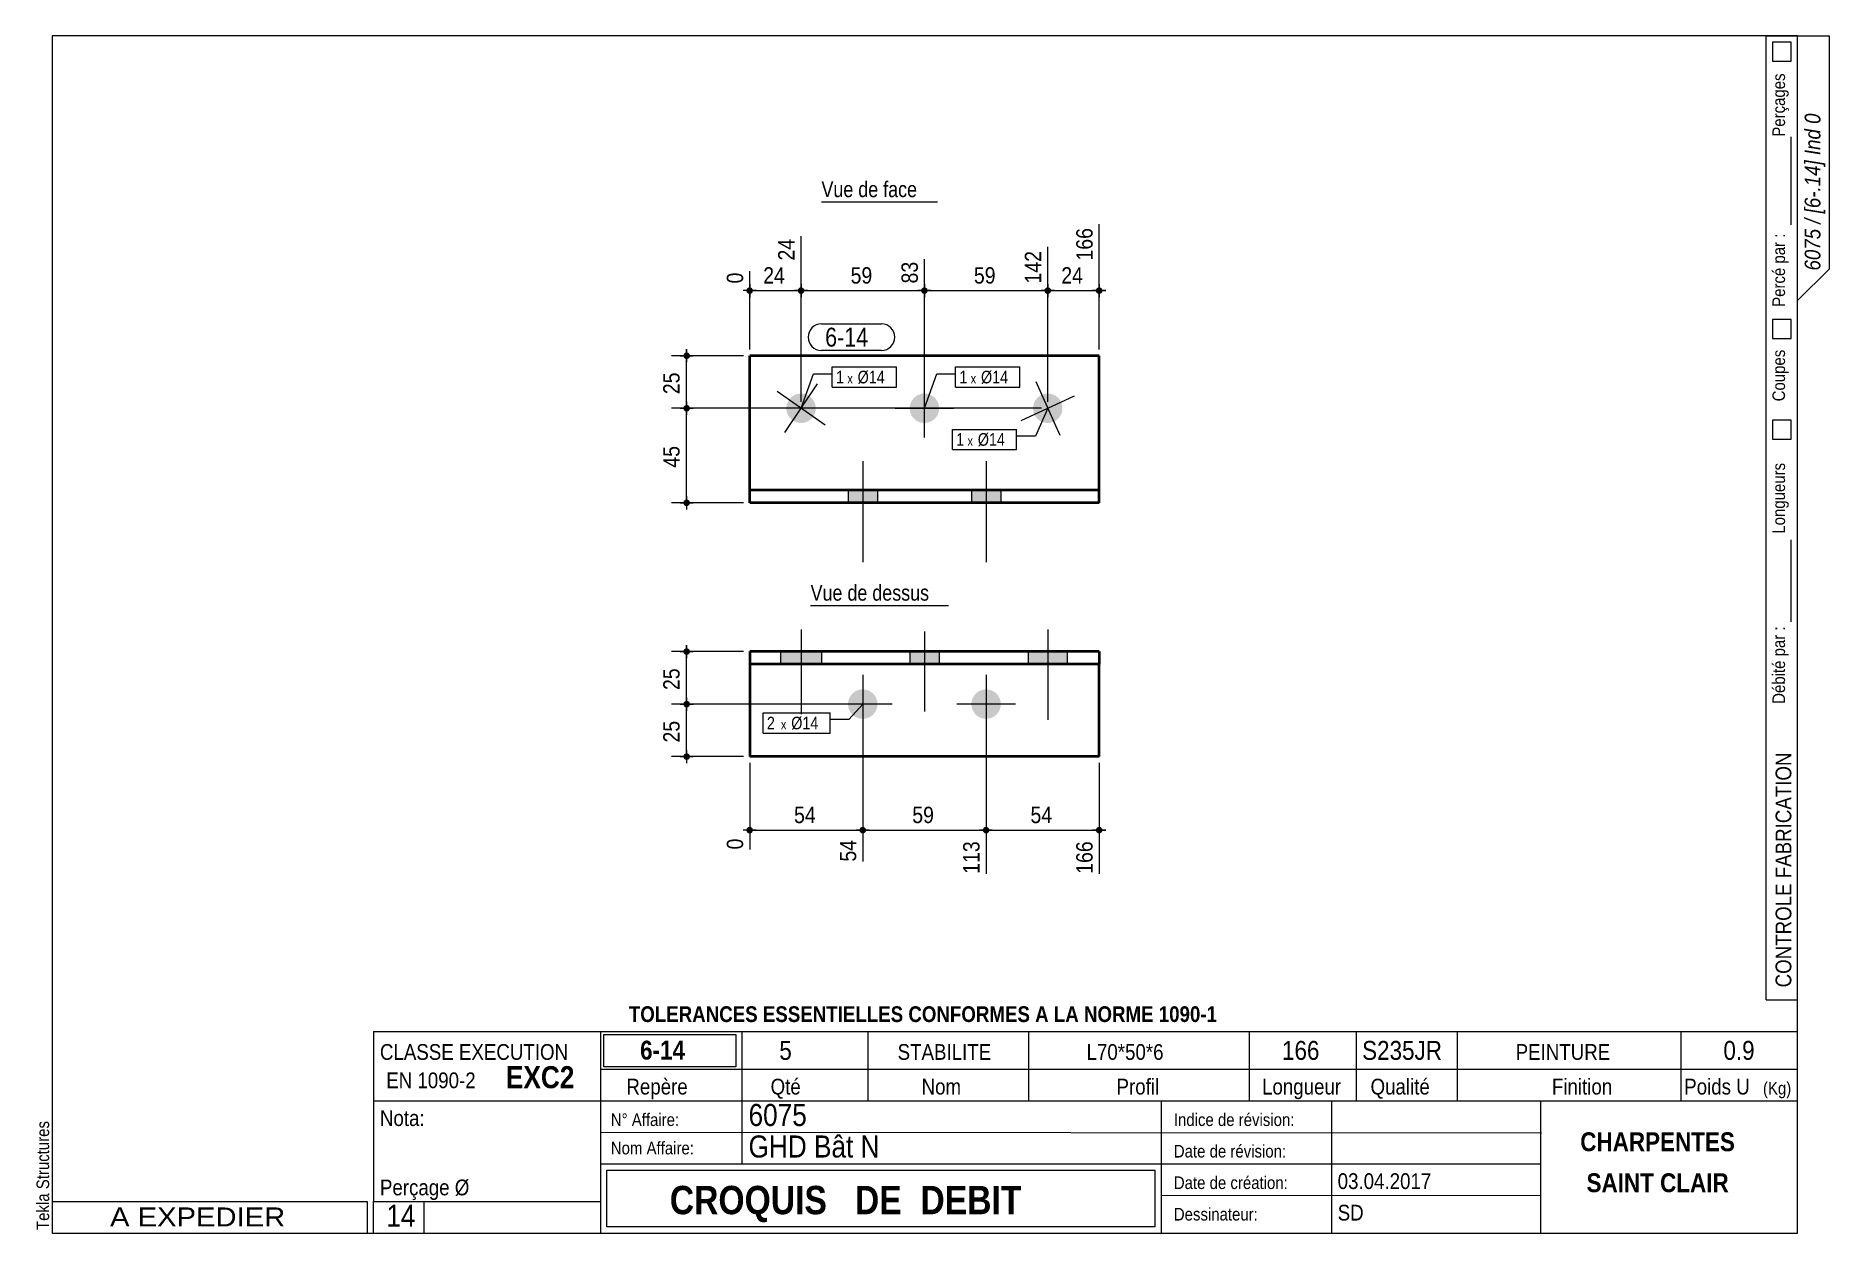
# Model space of a CAD drawing. Header units: millimetres. Extents: x 2 to 287, y 5 to 195.
import ezdxf

# ---------------------------------------------------------------- set-up
doc = ezdxf.new("R2010")
doc.units = ezdxf.units.MM
for name, color, linetype, lineweight in [('Autre type objet', 1, 'Continuous', 0), ('Boulon', 7, 'Continuous', 0), ('Cotation', 7, 'Continuous', 0), ('Désignation boulon', 3, 'Continuous', 0), ('Feuille dessin', 5, 'Continuous', 0), ('Piece', 2, 'Continuous', 0), ('Repère pièce', 3, 'Continuous', 0)]:
    doc.layers.add(name, color=color, linetype=linetype, lineweight=lineweight)
doc.styles.add('ARIAL', font='ARIAL.TTF')
doc.styles.add('ARIAL_BOLD', font='ARIALBD.TTF')
doc.styles.add('ARIAL_ITALIC', font='ARIALI.TTF')
doc.styles.add('ARIAL_NARROW', font='ARIAL.TTF')
doc.styles.add('COMIC_SANS_MS', font='COMIC.TTF')

# ---------------------------------------------------------------- blocks, each defined once
blk = doc.blocks.new('*A1')
at = {"layer": 'Boulon'}
blk.add_hatch(color=256, dxfattribs=at).paths.add_polyline_path([(125.23, 137.78), (125.27, 137.75), (125.32, 137.71), (125.36, 137.67), (125.4, 137.64), (125.44, 137.6), (125.49, 137.56), (125.53, 137.52), (125.56, 137.47), (125.6, 137.43), (125.64, 137.39), (125.68, 137.34), (125.71, 137.3), (125.74, 137.25), (125.78, 137.2), (125.81, 137.16), (125.84, 137.11), (125.87, 137.06), (125.89, 137.01), (125.92, 136.96), (125.95, 136.9), (125.97, 136.85), (125.99, 136.8), (126.01, 136.75), (126.03, 136.69), (126.05, 136.64), (126.07, 136.58), (126.09, 136.53), (126.1, 136.47), (126.11, 136.42), (126.13, 136.36), (126.14, 136.31), (126.15, 136.25), (126.15, 136.19), (126.16, 136.14), (126.17, 136.08), (126.17, 136.02), (126.17, 135.97), (126.17, 135.91), (126.17, 135.85), (126.17, 135.79), (126.17, 135.74), (126.16, 135.68), (126.15, 135.62), (126.15, 135.57), (126.14, 135.51), (126.13, 135.45), (126.12, 135.4), (126.1, 135.34), (126.09, 135.29), (126.07, 135.23), (126.06, 135.18), (126.04, 135.12), (126.02, 135.07), (126, 135.01), (125.97, 134.96), (125.95, 134.91), (125.92, 134.86), (125.9, 134.81), (125.87, 134.76), (125.84, 134.71), (125.81, 134.66), (125.78, 134.61), (125.75, 134.56), (125.72, 134.52), (125.68, 134.47), (125.64, 134.43), (125.61, 134.38), (125.57, 134.34), (125.53, 134.3), (125.49, 134.26), (125.45, 134.22), (125.41, 134.18), (125.37, 134.14), (125.32, 134.1), (125.28, 134.07), (125.23, 134.03), (125.19, 134), (125.14, 133.97), (125.09, 133.93), (125.04, 133.9), (124.99, 133.88), (124.94, 133.85), (124.89, 133.82), (124.84, 133.8), (124.79, 133.77), (124.74, 133.75), (124.68, 133.73), (124.63, 133.71), (124.57, 133.69), (124.52, 133.67), (124.46, 133.66), (124.41, 133.64), (124.35, 133.63), (124.3, 133.62), (124.24, 133.61), (124.19, 133.6), (124.13, 133.59), (124.07, 133.58), (124.01, 133.58), (123.96, 133.57), (123.9, 133.57), (123.84, 133.57), (123.79, 133.57), (123.73, 133.57), (123.67, 133.58), (123.61, 133.58), (123.56, 133.59), (123.5, 133.59), (123.44, 133.6), (123.39, 133.61), (123.33, 133.63), (123.28, 133.64), (123.22, 133.65), (123.17, 133.67), (123.11, 133.69), (123.06, 133.71), (123, 133.73), (122.95, 133.75), (122.9, 133.77), (122.84, 133.79), (122.79, 133.82), (122.74, 133.84), (122.69, 133.87), (122.64, 133.9), (122.59, 133.93), (122.55, 133.96), (122.5, 133.99), (122.45, 134.03), (122.41, 134.06), (122.36, 134.1), (122.32, 134.13), (122.27, 134.17), (122.23, 134.21), (122.19, 134.25), (122.15, 134.29), (122.11, 134.33), (122.07, 134.38), (122.04, 134.42), (122, 134.46), (121.97, 134.51), (121.93, 134.56), (121.9, 134.6), (121.87, 134.65), (121.84, 134.7), (121.81, 134.75), (121.78, 134.8), (121.76, 134.85), (121.73, 134.9), (121.71, 134.95), (121.68, 135.01), (121.66, 135.06), (121.64, 135.11), (121.62, 135.17), (121.61, 135.22), (121.59, 135.28), (121.58, 135.33), (121.56, 135.39), (121.55, 135.44), (121.54, 135.5), (121.53, 135.56), (121.52, 135.61), (121.52, 135.67), (121.51, 135.73), (121.51, 135.78), (121.51, 135.84), (121.51, 135.9), (121.51, 135.96), (121.51, 136.01), (121.51, 136.07), (121.52, 136.13), (121.52, 136.18), (121.53, 136.24), (121.54, 136.3), (121.55, 136.35), (121.56, 136.41), (121.57, 136.47), (121.59, 136.52), (121.6, 136.58), (121.62, 136.63), (121.64, 136.69), (121.66, 136.74), (121.68, 136.79), (121.7, 136.85), (121.73, 136.9), (121.75, 136.95), (121.78, 137), (121.81, 137.05), (121.83, 137.1), (121.86, 137.15), (121.9, 137.2), (121.93, 137.24), (121.96, 137.29), (122, 137.34), (122.03, 137.38), (122.07, 137.42), (122.11, 137.47), (122.15, 137.51), (122.19, 137.55), (122.23, 137.59), (122.27, 137.63), (122.31, 137.67), (122.35, 137.7), (122.4, 137.74), (122.45, 137.78), (122.49, 137.81), (122.54, 137.84), (122.59, 137.87), (122.64, 137.9), (122.68, 137.93), (122.73, 137.96), (122.79, 137.99), (122.84, 138.01), (122.89, 138.03), (122.94, 138.06), (122.99, 138.08), (123.05, 138.1), (123.1, 138.12), (123.16, 138.14), (123.21, 138.15), (123.27, 138.17), (123.32, 138.18), (123.38, 138.19), (123.44, 138.2), (123.49, 138.21), (123.55, 138.22), (123.61, 138.23), (123.66, 138.23), (123.72, 138.23), (123.78, 138.24), (123.83, 138.24), (123.89, 138.24), (123.95, 138.23), (124.01, 138.23), (124.06, 138.23), (124.12, 138.22), (124.18, 138.21), (124.23, 138.2), (124.29, 138.19), (124.35, 138.18), (124.4, 138.17), (124.46, 138.15), (124.51, 138.14), (124.57, 138.12), (124.62, 138.1), (124.67, 138.08), (124.73, 138.06), (124.78, 138.04), (124.83, 138.01), (124.88, 137.99), (124.93, 137.96), (124.98, 137.94), (125.03, 137.91), (125.08, 137.88), (125.13, 137.85), (125.18, 137.81)], flags=17)
at = {"layer": 'Boulon', "linetype": 'Continuous', "lineweight": 0}
for p, q in [((121.24, 132.03), (126.44, 139.78)), ((127.66, 133.22), (120.02, 138.58))]:
    blk.add_line(p, q, dxfattribs=at)
blk = doc.blocks.new('*A2')
at = {"layer": 'Boulon'}
blk.add_hatch(color=256, dxfattribs=at).paths.add_polyline_path([(163.92, 133.76), (163.86, 133.74), (163.81, 133.72), (163.76, 133.7), (163.7, 133.68), (163.65, 133.66), (163.59, 133.65), (163.54, 133.63), (163.48, 133.62), (163.43, 133.61), (163.37, 133.6), (163.31, 133.59), (163.26, 133.59), (163.2, 133.58), (163.14, 133.58), (163.08, 133.57), (163.03, 133.57), (162.97, 133.57), (162.91, 133.57), (162.86, 133.57), (162.8, 133.58), (162.74, 133.58), (162.68, 133.59), (162.63, 133.6), (162.57, 133.61), (162.51, 133.62), (162.46, 133.63), (162.4, 133.65), (162.35, 133.66), (162.29, 133.68), (162.24, 133.69), (162.18, 133.71), (162.13, 133.73), (162.08, 133.76), (162.03, 133.78), (161.97, 133.8), (161.92, 133.83), (161.87, 133.86), (161.82, 133.88), (161.77, 133.91), (161.72, 133.94), (161.68, 133.98), (161.63, 134.01), (161.58, 134.04), (161.54, 134.08), (161.49, 134.11), (161.45, 134.15), (161.41, 134.19), (161.37, 134.23), (161.33, 134.27), (161.29, 134.31), (161.25, 134.35), (161.21, 134.4), (161.17, 134.44), (161.14, 134.49), (161.1, 134.53), (161.07, 134.58), (161.04, 134.63), (161.01, 134.67), (160.98, 134.72), (160.95, 134.77), (160.92, 134.82), (160.9, 134.87), (160.87, 134.93), (160.85, 134.98), (160.83, 135.03), (160.81, 135.08), (160.79, 135.14), (160.77, 135.19), (160.75, 135.25), (160.74, 135.3), (160.72, 135.36), (160.71, 135.41), (160.7, 135.47), (160.69, 135.53), (160.68, 135.58), (160.67, 135.64), (160.67, 135.7), (160.66, 135.75), (160.66, 135.81), (160.66, 135.87), (160.66, 135.93), (160.66, 135.98), (160.66, 136.04), (160.67, 136.1), (160.67, 136.15), (160.68, 136.21), (160.69, 136.27), (160.7, 136.32), (160.71, 136.38), (160.72, 136.44), (160.73, 136.49), (160.75, 136.55), (160.76, 136.6), (160.78, 136.66), (160.8, 136.71), (160.82, 136.76), (160.84, 136.82), (160.87, 136.87), (160.89, 136.92), (160.92, 136.97), (160.94, 137.02), (160.97, 137.07), (161, 137.12), (161.03, 137.17), (161.06, 137.22), (161.1, 137.26), (161.13, 137.31), (161.17, 137.36), (161.2, 137.4), (161.24, 137.44), (161.28, 137.49), (161.32, 137.53), (161.36, 137.57), (161.4, 137.61), (161.44, 137.65), (161.48, 137.68), (161.53, 137.72), (161.57, 137.76), (161.62, 137.79), (161.67, 137.82), (161.71, 137.86), (161.76, 137.89), (161.81, 137.92), (161.86, 137.94), (161.91, 137.97), (161.96, 138), (162.01, 138.02), (162.07, 138.05), (162.12, 138.07), (162.17, 138.09), (162.23, 138.11), (162.28, 138.13), (162.34, 138.14), (162.39, 138.16), (162.45, 138.17), (162.5, 138.18), (162.56, 138.2), (162.61, 138.21), (162.67, 138.21), (162.73, 138.22), (162.78, 138.23), (162.84, 138.23), (162.9, 138.24), (162.96, 138.24), (163.01, 138.24), (163.07, 138.24), (163.13, 138.23), (163.18, 138.23), (163.24, 138.22), (163.3, 138.22), (163.36, 138.21), (163.41, 138.2), (163.47, 138.19), (163.52, 138.18), (163.58, 138.16), (163.63, 138.15), (163.69, 138.13), (163.74, 138.11), (163.8, 138.09), (163.85, 138.07), (163.9, 138.05), (163.96, 138.03), (164.01, 138), (164.06, 137.98), (164.11, 137.95), (164.16, 137.92), (164.21, 137.89), (164.26, 137.86), (164.31, 137.83), (164.35, 137.8), (164.4, 137.76), (164.44, 137.73), (164.49, 137.69), (164.53, 137.66), (164.57, 137.62), (164.62, 137.58), (164.66, 137.54), (164.7, 137.5), (164.73, 137.45), (164.77, 137.41), (164.81, 137.37), (164.84, 137.32), (164.88, 137.28), (164.91, 137.23), (164.94, 137.18), (164.97, 137.13), (165, 137.08), (165.03, 137.03), (165.06, 136.98), (165.09, 136.93), (165.11, 136.88), (165.13, 136.83), (165.16, 136.78), (165.18, 136.72), (165.2, 136.67), (165.21, 136.61), (165.23, 136.56), (165.25, 136.5), (165.26, 136.45), (165.27, 136.39), (165.28, 136.34), (165.29, 136.28), (165.3, 136.22), (165.31, 136.17), (165.32, 136.11), (165.32, 136.05), (165.32, 136), (165.32, 135.94), (165.32, 135.88), (165.32, 135.82), (165.32, 135.77), (165.32, 135.71), (165.31, 135.65), (165.3, 135.6), (165.3, 135.54), (165.29, 135.48), (165.28, 135.43), (165.26, 135.37), (165.25, 135.32), (165.23, 135.26), (165.22, 135.21), (165.2, 135.15), (165.18, 135.1), (165.16, 135.04), (165.14, 134.99), (165.12, 134.94), (165.09, 134.89), (165.07, 134.83), (165.04, 134.78), (165.01, 134.73), (164.98, 134.69), (164.95, 134.64), (164.92, 134.59), (164.89, 134.54), (164.85, 134.5), (164.82, 134.45), (164.78, 134.41), (164.74, 134.36), (164.71, 134.32), (164.67, 134.28), (164.63, 134.24), (164.58, 134.2), (164.54, 134.16), (164.5, 134.12), (164.45, 134.09), (164.41, 134.05), (164.36, 134.02), (164.32, 133.98), (164.27, 133.95), (164.22, 133.92), (164.17, 133.89), (164.12, 133.86), (164.07, 133.84), (164.02, 133.81), (163.97, 133.78)], flags=17)
at = {"layer": 'Boulon', "linetype": 'Continuous', "lineweight": 0}
for p, q in [((161.1, 140.17), (164.88, 131.64)), ((158.75, 133.95), (167.23, 137.86))]:
    blk.add_line(p, q, dxfattribs=at)
blk = doc.blocks.new('*A3')
at = {"layer": 'Boulon'}
blk.add_hatch(color=256, dxfattribs=at).paths.add_polyline_path([(145.75, 135.85), (145.75, 135.79), (145.74, 135.73), (145.74, 135.67), (145.73, 135.62), (145.72, 135.56), (145.71, 135.5), (145.7, 135.45), (145.69, 135.39), (145.68, 135.34), (145.66, 135.28), (145.65, 135.23), (145.63, 135.17), (145.61, 135.12), (145.59, 135.06), (145.57, 135.01), (145.55, 134.96), (145.52, 134.91), (145.5, 134.85), (145.47, 134.8), (145.45, 134.75), (145.42, 134.7), (145.39, 134.66), (145.36, 134.61), (145.32, 134.56), (145.29, 134.51), (145.25, 134.47), (145.22, 134.42), (145.18, 134.38), (145.14, 134.34), (145.1, 134.29), (145.06, 134.25), (145.02, 134.21), (144.98, 134.17), (144.94, 134.14), (144.9, 134.1), (144.85, 134.06), (144.8, 134.03), (144.76, 134), (144.71, 133.96), (144.66, 133.93), (144.61, 133.9), (144.57, 133.87), (144.51, 133.85), (144.46, 133.82), (144.41, 133.79), (144.36, 133.77), (144.31, 133.75), (144.25, 133.73), (144.2, 133.71), (144.15, 133.69), (144.09, 133.67), (144.04, 133.65), (143.98, 133.64), (143.93, 133.63), (143.87, 133.62), (143.81, 133.6), (143.76, 133.6), (143.7, 133.59), (143.64, 133.58), (143.59, 133.58), (143.53, 133.57), (143.47, 133.57), (143.41, 133.57), (143.36, 133.57), (143.3, 133.57), (143.24, 133.58), (143.19, 133.58), (143.13, 133.59), (143.07, 133.6), (143.02, 133.6), (142.96, 133.62), (142.9, 133.63), (142.85, 133.64), (142.79, 133.65), (142.74, 133.67), (142.68, 133.69), (142.63, 133.71), (142.58, 133.73), (142.52, 133.75), (142.47, 133.77), (142.42, 133.79), (142.37, 133.82), (142.32, 133.85), (142.26, 133.87), (142.22, 133.9), (142.17, 133.93), (142.12, 133.96), (142.07, 134), (142.02, 134.03), (141.98, 134.06), (141.93, 134.1), (141.89, 134.14), (141.85, 134.17), (141.81, 134.21), (141.77, 134.25), (141.73, 134.29), (141.69, 134.34), (141.65, 134.38), (141.61, 134.42), (141.58, 134.47), (141.54, 134.51), (141.51, 134.56), (141.47, 134.61), (141.44, 134.66), (141.41, 134.7), (141.38, 134.75), (141.36, 134.8), (141.33, 134.85), (141.31, 134.91), (141.28, 134.96), (141.26, 135.01), (141.24, 135.06), (141.22, 135.12), (141.2, 135.17), (141.18, 135.23), (141.17, 135.28), (141.15, 135.34), (141.14, 135.39), (141.13, 135.45), (141.12, 135.5), (141.11, 135.56), (141.1, 135.62), (141.09, 135.67), (141.09, 135.73), (141.08, 135.79), (141.08, 135.85), (141.08, 135.9), (141.08, 135.96), (141.08, 136.02), (141.09, 136.08), (141.09, 136.13), (141.1, 136.19), (141.11, 136.25), (141.12, 136.3), (141.13, 136.36), (141.14, 136.41), (141.15, 136.47), (141.17, 136.53), (141.18, 136.58), (141.2, 136.64), (141.22, 136.69), (141.24, 136.74), (141.26, 136.8), (141.28, 136.85), (141.31, 136.9), (141.33, 136.95), (141.36, 137), (141.38, 137.05), (141.41, 137.1), (141.44, 137.15), (141.47, 137.2), (141.51, 137.25), (141.54, 137.29), (141.58, 137.34), (141.61, 137.38), (141.65, 137.43), (141.69, 137.47), (141.73, 137.51), (141.77, 137.55), (141.81, 137.59), (141.85, 137.63), (141.89, 137.67), (141.93, 137.71), (141.98, 137.74), (142.02, 137.78), (142.07, 137.81), (142.12, 137.84), (142.17, 137.87), (142.22, 137.9), (142.26, 137.93), (142.32, 137.96), (142.37, 137.99), (142.42, 138.01), (142.47, 138.04), (142.52, 138.06), (142.58, 138.08), (142.63, 138.1), (142.68, 138.12), (142.74, 138.14), (142.79, 138.15), (142.85, 138.17), (142.9, 138.18), (142.96, 138.19), (143.02, 138.2), (143.07, 138.21), (143.13, 138.22), (143.19, 138.23), (143.24, 138.23), (143.3, 138.23), (143.36, 138.24), (143.41, 138.24), (143.47, 138.24), (143.53, 138.23), (143.59, 138.23), (143.64, 138.23), (143.7, 138.22), (143.76, 138.21), (143.81, 138.2), (143.87, 138.19), (143.93, 138.18), (143.98, 138.17), (144.04, 138.15), (144.09, 138.14), (144.15, 138.12), (144.2, 138.1), (144.25, 138.08), (144.31, 138.06), (144.36, 138.04), (144.41, 138.01), (144.46, 137.99), (144.51, 137.96), (144.57, 137.93), (144.61, 137.9), (144.66, 137.87), (144.71, 137.84), (144.76, 137.81), (144.8, 137.78), (144.85, 137.74), (144.9, 137.71), (144.94, 137.67), (144.98, 137.63), (145.02, 137.59), (145.06, 137.55), (145.1, 137.51), (145.14, 137.47), (145.18, 137.43), (145.22, 137.38), (145.25, 137.34), (145.29, 137.29), (145.32, 137.25), (145.36, 137.2), (145.39, 137.15), (145.42, 137.1), (145.45, 137.05), (145.47, 137), (145.5, 136.95), (145.52, 136.9), (145.55, 136.85), (145.57, 136.8), (145.59, 136.74), (145.61, 136.69), (145.63, 136.64), (145.65, 136.58), (145.66, 136.53), (145.68, 136.47), (145.69, 136.41), (145.7, 136.36), (145.71, 136.3), (145.72, 136.25), (145.73, 136.19), (145.74, 136.13), (145.74, 136.08), (145.75, 136.02), (145.75, 135.96), (145.75, 135.9)], flags=17)
at = {"layer": 'Boulon', "linetype": 'Continuous', "lineweight": 0}
for p, q in [((143.41, 131.24), (143.41, 140.57)), ((138.75, 135.9), (148.08, 135.9))]:
    blk.add_line(p, q, dxfattribs=at)
blk = doc.blocks.new('*A4')
at = {"layer": 'Boulon'}
for points in [[(131.29, 120.9), (131.29, 122.9), (135.96, 122.9), (135.96, 120.9)], [(150.87, 120.9), (150.87, 122.9), (155.54, 122.9), (155.54, 120.9)]]:
    blk.add_hatch(color=256, dxfattribs=at).paths.add_polyline_path(points, flags=17)
at = {"layer": 'Boulon', "linetype": 'Continuous', "lineweight": 0}
for p, q in [((133.63, 127.5), (133.63, 111.5)), ((153.2, 127.5), (153.2, 111.5)), ((131.29, 122.9), (131.29, 120.9)), ((135.96, 122.9), (135.96, 120.9)), ((150.87, 122.9), (150.87, 120.9)), ((155.54, 122.9), (155.54, 120.9))]:
    blk.add_line(p, q, dxfattribs=at)
blk = doc.blocks.new('*A5')
at = {"layer": 'Piece', "color": 2, "linetype": 'Continuous', "lineweight": 40}
for p, q in [((115.68, 120.903333), (115.68, 144.236667)), ((171.146667, 144.236667), (115.68, 144.236667)), ((171.146667, 120.903333), (171.146667, 144.236667)), ((171.146667, 122.903333), (115.68, 122.903333)), ((171.146667, 120.903333), (115.68, 120.903333))]:
    blk.add_line(p, q, dxfattribs=at)
blk = doc.blocks.new('*A6')
at = {"layer": 'Boulon'}
blk.add_hatch(color=256, dxfattribs=at).paths.add_polyline_path([(120.59, 95.29), (120.59, 97.29), (127.09, 97.29), (127.09, 95.29)], flags=17)
at = {"layer": 'Boulon', "linetype": 'Continuous', "lineweight": 0}
for p, q in [((123.84, 100.79), (123.84, 87.35)), ((120.59, 97.29), (120.59, 95.29)), ((127.09, 97.29), (127.09, 95.29))]:
    blk.add_line(p, q, dxfattribs=at)
blk = doc.blocks.new('*A7')
at = {"layer": 'Boulon'}
blk.add_hatch(color=256, dxfattribs=at).paths.add_polyline_path([(166.09, 97.29), (166.09, 95.29), (159.9, 95.29), (159.9, 97.29)], flags=17)
at = {"layer": 'Boulon', "linetype": 'Continuous', "lineweight": 0}
for p, q in [((162.99, 100.79), (162.99, 86.45)), ((159.9, 97.29), (159.9, 95.29)), ((166.09, 97.29), (166.09, 95.29))]:
    blk.add_line(p, q, dxfattribs=at)
blk = doc.blocks.new('*A8')
at = {"layer": 'Boulon'}
blk.add_hatch(color=256, dxfattribs=at).paths.add_polyline_path([(145.75, 97.29), (145.75, 95.29), (141.08, 95.29), (141.08, 97.29)], flags=17)
at = {"layer": 'Boulon', "linetype": 'Continuous', "lineweight": 0}
for p, q in [((143.41, 100.45), (143.41, 87.79)), ((141.08, 97.29), (141.08, 95.29)), ((145.75, 97.29), (145.75, 95.29))]:
    blk.add_line(p, q, dxfattribs=at)
blk = doc.blocks.new('*A9')
at = {"layer": 'Boulon'}
for points in [[(133.68, 91.29), (133.74, 91.28), (133.8, 91.28), (133.86, 91.28), (133.91, 91.27), (133.97, 91.26), (134.03, 91.25), (134.08, 91.24), (134.14, 91.23), (134.19, 91.22), (134.25, 91.2), (134.3, 91.19), (134.36, 91.17), (134.41, 91.15), (134.47, 91.13), (134.52, 91.11), (134.57, 91.09), (134.62, 91.06), (134.68, 91.04), (134.73, 91.01), (134.78, 90.98), (134.83, 90.96), (134.88, 90.93), (134.92, 90.89), (134.97, 90.86), (135.02, 90.83), (135.06, 90.79), (135.11, 90.76), (135.15, 90.72), (135.19, 90.68), (135.24, 90.64), (135.28, 90.6), (135.32, 90.56), (135.36, 90.52), (135.39, 90.48), (135.43, 90.43), (135.47, 90.39), (135.5, 90.34), (135.53, 90.3), (135.57, 90.25), (135.6, 90.2), (135.63, 90.15), (135.66, 90.1), (135.68, 90.05), (135.71, 90), (135.74, 89.95), (135.76, 89.9), (135.78, 89.85), (135.8, 89.79), (135.82, 89.74), (135.84, 89.69), (135.86, 89.63), (135.88, 89.58), (135.89, 89.52), (135.9, 89.47), (135.92, 89.41), (135.93, 89.35), (135.93, 89.3), (135.94, 89.24), (135.95, 89.18), (135.95, 89.13), (135.96, 89.07), (135.96, 89.01), (135.96, 88.95), (135.96, 88.9), (135.96, 88.84), (135.95, 88.78), (135.95, 88.73), (135.94, 88.67), (135.93, 88.61), (135.93, 88.55), (135.92, 88.5), (135.9, 88.44), (135.89, 88.39), (135.88, 88.33), (135.86, 88.28), (135.84, 88.22), (135.82, 88.17), (135.8, 88.11), (135.78, 88.06), (135.76, 88.01), (135.74, 87.96), (135.71, 87.9), (135.68, 87.85), (135.66, 87.8), (135.63, 87.75), (135.6, 87.71), (135.57, 87.66), (135.53, 87.61), (135.5, 87.56), (135.47, 87.52), (135.43, 87.47), (135.39, 87.43), (135.36, 87.39), (135.32, 87.34), (135.28, 87.3), (135.24, 87.26), (135.19, 87.22), (135.15, 87.19), (135.11, 87.15), (135.06, 87.11), (135.02, 87.08), (134.97, 87.05), (134.92, 87.01), (134.88, 86.98), (134.83, 86.95), (134.78, 86.92), (134.73, 86.9), (134.68, 86.87), (134.62, 86.84), (134.57, 86.82), (134.52, 86.8), (134.47, 86.78), (134.41, 86.76), (134.36, 86.74), (134.3, 86.72), (134.25, 86.7), (134.19, 86.69), (134.14, 86.68), (134.08, 86.67), (134.03, 86.65), (133.97, 86.65), (133.91, 86.64), (133.86, 86.63), (133.8, 86.63), (133.74, 86.62), (133.68, 86.62), (133.63, 86.62), (133.57, 86.62), (133.51, 86.62), (133.46, 86.63), (133.4, 86.63), (133.34, 86.64), (133.28, 86.65), (133.23, 86.65), (133.17, 86.67), (133.12, 86.68), (133.06, 86.69), (133, 86.7), (132.95, 86.72), (132.89, 86.74), (132.84, 86.76), (132.79, 86.78), (132.73, 86.8), (132.68, 86.82), (132.63, 86.84), (132.58, 86.87), (132.53, 86.9), (132.48, 86.92), (132.43, 86.95), (132.38, 86.98), (132.33, 87.01), (132.28, 87.05), (132.24, 87.08), (132.19, 87.11), (132.15, 87.15), (132.1, 87.19), (132.06, 87.22), (132.02, 87.26), (131.98, 87.3), (131.94, 87.34), (131.9, 87.39), (131.86, 87.43), (131.82, 87.47), (131.79, 87.52), (131.75, 87.56), (131.72, 87.61), (131.69, 87.66), (131.66, 87.71), (131.63, 87.75), (131.6, 87.8), (131.57, 87.85), (131.54, 87.9), (131.52, 87.96), (131.49, 88.01), (131.47, 88.06), (131.45, 88.11), (131.43, 88.17), (131.41, 88.22), (131.39, 88.28), (131.38, 88.33), (131.36, 88.39), (131.35, 88.44), (131.34, 88.5), (131.33, 88.55), (131.32, 88.61), (131.31, 88.67), (131.3, 88.73), (131.3, 88.78), (131.3, 88.84), (131.29, 88.9), (131.29, 88.95), (131.29, 89.01), (131.3, 89.07), (131.3, 89.13), (131.3, 89.18), (131.31, 89.24), (131.32, 89.3), (131.33, 89.35), (131.34, 89.41), (131.35, 89.47), (131.36, 89.52), (131.38, 89.58), (131.39, 89.63), (131.41, 89.69), (131.43, 89.74), (131.45, 89.79), (131.47, 89.85), (131.49, 89.9), (131.52, 89.95), (131.54, 90), (131.57, 90.05), (131.6, 90.1), (131.63, 90.15), (131.66, 90.2), (131.69, 90.25), (131.72, 90.3), (131.75, 90.34), (131.79, 90.39), (131.82, 90.43), (131.86, 90.48), (131.9, 90.52), (131.94, 90.56), (131.98, 90.6), (132.02, 90.64), (132.06, 90.68), (132.1, 90.72), (132.15, 90.76), (132.19, 90.79), (132.24, 90.83), (132.28, 90.86), (132.33, 90.89), (132.38, 90.93), (132.43, 90.96), (132.48, 90.98), (132.53, 91.01), (132.58, 91.04), (132.63, 91.06), (132.68, 91.09), (132.73, 91.11), (132.79, 91.13), (132.84, 91.15), (132.89, 91.17), (132.95, 91.19), (133, 91.2), (133.06, 91.22), (133.12, 91.23), (133.17, 91.24), (133.23, 91.25), (133.28, 91.26), (133.34, 91.27), (133.4, 91.28), (133.46, 91.28), (133.51, 91.28), (133.57, 91.29), (133.63, 91.29)], [(153.26, 91.29), (153.32, 91.28), (153.37, 91.28), (153.43, 91.28), (153.49, 91.27), (153.55, 91.26), (153.6, 91.25), (153.66, 91.24), (153.71, 91.23), (153.77, 91.22), (153.83, 91.2), (153.88, 91.19), (153.94, 91.17), (153.99, 91.15), (154.04, 91.13), (154.1, 91.11), (154.15, 91.09), (154.2, 91.06), (154.25, 91.04), (154.3, 91.01), (154.35, 90.98), (154.4, 90.96), (154.45, 90.93), (154.5, 90.89), (154.55, 90.86), (154.59, 90.83), (154.64, 90.79), (154.68, 90.76), (154.73, 90.72), (154.77, 90.68), (154.81, 90.64), (154.85, 90.6), (154.89, 90.56), (154.93, 90.52), (154.97, 90.48), (155.01, 90.43), (155.04, 90.39), (155.08, 90.34), (155.11, 90.3), (155.14, 90.25), (155.17, 90.2), (155.2, 90.15), (155.23, 90.1), (155.26, 90.05), (155.29, 90), (155.31, 89.95), (155.34, 89.9), (155.36, 89.85), (155.38, 89.79), (155.4, 89.74), (155.42, 89.69), (155.44, 89.63), (155.45, 89.58), (155.47, 89.52), (155.48, 89.47), (155.49, 89.41), (155.5, 89.35), (155.51, 89.3), (155.52, 89.24), (155.53, 89.18), (155.53, 89.13), (155.53, 89.07), (155.54, 89.01), (155.54, 88.95), (155.54, 88.9), (155.53, 88.84), (155.53, 88.78), (155.53, 88.73), (155.52, 88.67), (155.51, 88.61), (155.5, 88.55), (155.49, 88.5), (155.48, 88.44), (155.47, 88.39), (155.45, 88.33), (155.44, 88.28), (155.42, 88.22), (155.4, 88.17), (155.38, 88.11), (155.36, 88.06), (155.34, 88.01), (155.31, 87.96), (155.29, 87.9), (155.26, 87.85), (155.23, 87.8), (155.2, 87.75), (155.17, 87.71), (155.14, 87.66), (155.11, 87.61), (155.08, 87.56), (155.04, 87.52), (155.01, 87.47), (154.97, 87.43), (154.93, 87.39), (154.89, 87.34), (154.85, 87.3), (154.81, 87.26), (154.77, 87.22), (154.73, 87.19), (154.68, 87.15), (154.64, 87.11), (154.59, 87.08), (154.55, 87.05), (154.5, 87.01), (154.45, 86.98), (154.4, 86.95), (154.35, 86.92), (154.3, 86.9), (154.25, 86.87), (154.2, 86.84), (154.15, 86.82), (154.1, 86.8), (154.04, 86.78), (153.99, 86.76), (153.94, 86.74), (153.88, 86.72), (153.83, 86.7), (153.77, 86.69), (153.71, 86.68), (153.66, 86.67), (153.6, 86.65), (153.55, 86.65), (153.49, 86.64), (153.43, 86.63), (153.37, 86.63), (153.32, 86.62), (153.26, 86.62), (153.2, 86.62), (153.15, 86.62), (153.09, 86.62), (153.03, 86.63), (152.97, 86.63), (152.92, 86.64), (152.86, 86.65), (152.8, 86.65), (152.75, 86.67), (152.69, 86.68), (152.64, 86.69), (152.58, 86.7), (152.53, 86.72), (152.47, 86.74), (152.42, 86.76), (152.36, 86.78), (152.31, 86.8), (152.26, 86.82), (152.21, 86.84), (152.15, 86.87), (152.1, 86.9), (152.05, 86.92), (152, 86.95), (151.95, 86.98), (151.91, 87.01), (151.86, 87.05), (151.81, 87.08), (151.77, 87.11), (151.72, 87.15), (151.68, 87.19), (151.64, 87.22), (151.59, 87.26), (151.55, 87.3), (151.51, 87.34), (151.47, 87.39), (151.44, 87.43), (151.4, 87.47), (151.36, 87.52), (151.33, 87.56), (151.3, 87.61), (151.26, 87.66), (151.23, 87.71), (151.2, 87.75), (151.17, 87.8), (151.15, 87.85), (151.12, 87.9), (151.09, 87.96), (151.07, 88.01), (151.05, 88.06), (151.03, 88.11), (151.01, 88.17), (150.99, 88.22), (150.97, 88.28), (150.95, 88.33), (150.94, 88.39), (150.93, 88.44), (150.91, 88.5), (150.9, 88.55), (150.9, 88.61), (150.89, 88.67), (150.88, 88.73), (150.88, 88.78), (150.87, 88.84), (150.87, 88.9), (150.87, 88.95), (150.87, 89.01), (150.87, 89.07), (150.88, 89.13), (150.88, 89.18), (150.89, 89.24), (150.9, 89.3), (150.9, 89.35), (150.91, 89.41), (150.93, 89.47), (150.94, 89.52), (150.95, 89.58), (150.97, 89.63), (150.99, 89.69), (151.01, 89.74), (151.03, 89.79), (151.05, 89.85), (151.07, 89.9), (151.09, 89.95), (151.12, 90), (151.15, 90.05), (151.17, 90.1), (151.2, 90.15), (151.23, 90.2), (151.26, 90.25), (151.3, 90.3), (151.33, 90.34), (151.36, 90.39), (151.4, 90.43), (151.44, 90.48), (151.47, 90.52), (151.51, 90.56), (151.55, 90.6), (151.59, 90.64), (151.64, 90.68), (151.68, 90.72), (151.72, 90.76), (151.77, 90.79), (151.81, 90.83), (151.86, 90.86), (151.91, 90.89), (151.95, 90.93), (152, 90.96), (152.05, 90.98), (152.1, 91.01), (152.15, 91.04), (152.21, 91.06), (152.26, 91.09), (152.31, 91.11), (152.36, 91.13), (152.42, 91.15), (152.47, 91.17), (152.53, 91.19), (152.58, 91.2), (152.64, 91.22), (152.69, 91.23), (152.75, 91.24), (152.8, 91.25), (152.86, 91.26), (152.92, 91.27), (152.97, 91.28), (153.03, 91.28), (153.09, 91.28), (153.15, 91.29), (153.2, 91.29)]]:
    blk.add_hatch(color=256, dxfattribs=at).paths.add_polyline_path(points, flags=17)
at = {"layer": 'Boulon', "linetype": 'Continuous', "lineweight": 0}
for p, q in [((133.63, 93.62), (133.63, 84.29)), ((153.2, 93.62), (153.2, 84.29)), ((138.29, 88.95), (128.96, 88.95)), ((157.87, 88.95), (148.54, 88.95))]:
    blk.add_line(p, q, dxfattribs=at)
blk = doc.blocks.new('*A10')
at = {"layer": 'Piece', "color": 2, "linetype": 'Continuous', "lineweight": 40}
for p, q in [((115.68, 97.287107), (115.68, 80.62044)), ((171.146667, 97.287107), (115.68, 97.287107)), ((171.146667, 97.287107), (171.146667, 95.287107)), ((171.146667, 95.287107), (115.68, 95.287107)), ((171.146667, 80.62044), (171.146667, 95.287107)), ((171.146667, 80.62044), (115.68, 80.62044))]:
    blk.add_line(p, q, dxfattribs=at)
blk = doc.blocks.new('*A11')
at = {"layer": 'Feuille dessin', "linetype": 'Continuous', "lineweight": 0}
for p, q in [((282, 195), (5, 195)), ((5, 195), (5, 5)), ((282, 5), (282, 195)), ((5, 5), (282, 5))]:
    blk.add_line(p, q, dxfattribs=at)
at = {"layer": 'Feuille dessin', "style": 'ARIAL', "width": 0.85}
blk.add_text('Tekla Structures', height=2, rotation=90, dxfattribs=at).set_placement((4.5, 5.5))
blk = doc.blocks.new('*A12')
at = {"layer": 'Autre type objet', "linetype": 'Continuous', "lineweight": 0}
for p, q in [((277, 42), (277, 195)), ((277, 195), (287, 195)), ((278, 194), (278, 191)), ((281, 194), (278, 194)), ((281, 191), (281, 194)), ((282, 42), (282, 195)), ((287, 195), (287, 158)), ((278, 191), (281, 191)), ((281, 165), (281, 179)), ((287, 158), (282, 153)), ((278, 150), (278, 147)), ((281, 150), (278, 150)), ((281, 147), (281, 150)), ((278, 147), (281, 147)), ((278, 134), (278, 131)), ((281, 134), (278, 134)), ((281, 131), (281, 134)), ((278, 131), (281, 131)), ((281, 102), (281, 115)), ((277, 42), (282, 42))]:
    blk.add_line(p, q, dxfattribs=at)
at = {"layer": 'Autre type objet', "width": 0.85}
for s, height, style, p in [('Perçages', 2, 'ARIAL', (280, 179)), ('6075 / [6-.14] Ind 0', 2.5, 'ARIAL_ITALIC', (285.619109, 157.760245)), ('Percé par :', 2, 'ARIAL', (280, 152)), ('Coupes', 2, 'ARIAL', (280, 137)), ('Longueurs', 2, 'ARIAL', (280, 116)), ('Débité par :', 2, 'ARIAL', (280, 89)), ('CONTROLE FABRICATION', 2.5, 'ARIAL', (281, 44))]:
    blk.add_text(s, height=height, rotation=90, dxfattribs=dict(at, style=style)).set_placement(p)
blk = doc.blocks.new('*A13')
at = {"layer": 'Autre type objet', "linetype": 'Continuous', "lineweight": 0}
for p, q in [((56, 37), (92, 37)), ((56, 37), (56, 10)), ((92, 37), (92, 10)), ((56, 26), (92, 26)), ((56, 10), (92, 10)), ((56, 5), (56, 10)), ((64, 5), (64, 10)), ((56, 5), (64, 5))]:
    blk.add_line(p, q, dxfattribs=at)
at = {"layer": 'Autre type objet', "width": 0.85}
for s, height, style, p in [('CLASSE EXECUTION', 2.5, 'ARIAL', (57, 32.5)), ('EXC2', 3.5, 'ARIAL_BOLD', (77, 28)), ('EN 1090-2', 2.5, 'ARIAL', (58, 28)), ('Nota:', 2.5, 'ARIAL', (57, 22)), ('Perçage Ø', 2.5, 'ARIAL', (57, 11)), ('14', 3.5, 'ARIAL_NARROW', (58.014234, 6))]:
    blk.add_text(s, height=height, dxfattribs=dict(at, style=style)).set_placement(p)
blk = doc.blocks.new('*A14')
at = {"layer": 'Autre type objet', "linetype": 'Continuous', "lineweight": 0}
for p, q in [((92, 37), (282, 37)), ((92, 37), (92, 31)), ((114.5, 31), (114.5, 37)), ((134.5, 31), (134.5, 37)), ((160, 31), (160, 37)), ((195, 31), (195, 37)), ((212, 31), (212, 37)), ((228, 31), (228, 37)), ((263.5, 31), (263.5, 37)), ((282, 31), (282, 37)), ((92.51953, 36.5), (113.5, 36.5)), ((92.51953, 31.394341), (92.51953, 36.5)), ((113.5, 36.5), (113.5, 31.394341)), ((113.5, 31.394341), (92.51953, 31.394341)), ((92, 31), (282, 31)), ((92, 31), (92, 5)), ((114.5, 16), (114.5, 31)), ((134.5, 26), (134.5, 31)), ((160, 26), (160, 31)), ((195, 26), (195, 31)), ((212, 26), (212, 31)), ((228, 26), (228, 31)), ((263.5, 26), (263.5, 31)), ((282, 5), (282, 31)), ((92, 26), (282, 26)), ((181, 26), (181, 5)), ((208, 26), (208, 5)), ((241.262466, 5), (241.262466, 26)), ((92, 21), (241.327069, 20.935451)), ((92, 16), (181, 16)), ((93, 15), (180, 15)), ((93, 6), (93, 15)), ((180, 15), (180, 6)), ((181, 16), (241.297815, 16.021151)), ((181, 11), (241.217807, 10.969512)), ((180, 6), (93, 6)), ((92, 5), (282, 5))]:
    blk.add_line(p, q, dxfattribs=at)
at = {"layer": 'Autre type objet', "width": 0.85}
for s, height, style, p in [('TOLERANCES ESSENTIELLES CONFORMES A LA NORME 1090-1', 2.5, 'ARIAL_BOLD', (96.5, 38.5)), ('6-14', 3, 'ARIAL_BOLD', (98.285724, 32.540141)), ('5', 3, 'ARIAL', (120.389893, 32.5)), ('STABILITE', 2.5, 'ARIAL', (139.159546, 32.5)), ('L70*50*6', 2.5, 'ARIAL', (169.146973, 32.5)), ('166', 3, 'ARIAL', (200.165771, 32.5)), ('S235JR', 3, 'ARIAL', (212.880127, 32.5)), ('PEINTURE', 2.5, 'ARIAL', (237.24646, 32.5)), ('0.9', 3, 'ARIAL', (270.222412, 32.5)), ('Repère', 2.5, 'ARIAL', (96.112978, 27)), ('Qté', 2.5, 'ARIAL', (119, 27)), ('Nom', 2.5, 'ARIAL', (142.961426, 27)), ('Profil', 2.5, 'ARIAL', (173.903564, 27)), ('Longueur', 2.5, 'ARIAL', (197, 27)), ('Qualité', 2.5, 'ARIAL', (214.218018, 27)), ('Finition', 2.5, 'ARIAL', (243, 27)), ('Poids U', 2.5, 'ARIAL', (264, 27)), ('(Kg)', 2, 'ARIAL', (276.5, 27)), ('N° Affaire:', 2, 'ARIAL', (93.640566, 22)), ('6075', 3.5, 'ARIAL', (115.5, 22)), ('Indice de révision:', 2, 'ARIAL', (183, 22)), ('GHD Bât N', 3.5, 'ARIAL', (115.5, 17)), ('CHARPENTES', 3, 'ARIAL_BOLD', (247.5, 18)), ('Nom Affaire:', 2, 'ARIAL', (93.640566, 17.5)), ('Date de révision:', 2, 'ARIAL', (183, 17)), ('03.04.2017', 2.5, 'ARIAL', (209, 12)), ('SAINT CLAIR', 3, 'ARIAL_BOLD', (248.5, 11.5)), ('CROQUIS   DE  DEBIT', 4.5, 'ARIAL_BOLD', (103, 8)), ('Date de création:', 2, 'ARIAL', (183, 12)), ('Dessinateur:', 2, 'ARIAL', (183, 7)), ('SD', 2.5, 'ARIAL', (209, 7))]:
    blk.add_text(s, height=height, dxfattribs=dict(at, style=style)).set_placement(p)
blk = doc.blocks.new('*A15')
at = {"layer": 'Autre type objet', "linetype": 'Continuous', "lineweight": 0}
for p, q in [((5, 10), (55, 10)), ((5, 10), (5, 5)), ((55, 10), (55, 5)), ((5, 5), (55, 5))]:
    blk.add_line(p, q, dxfattribs=at)
at = {"layer": 'Autre type objet', "style": 'ARIAL', "width": 1.105}
blk.add_text('A EXPEDIER', height=3, dxfattribs=at).set_placement((14.169647, 6.073465))
blk = doc.blocks.new('*A16')
at = {"layer": 'Cotation'}
for points in [[(105.65, 135.38), (105.63, 135.39), (105.6, 135.39), (105.58, 135.39), (105.55, 135.4), (105.53, 135.41), (105.5, 135.41), (105.48, 135.42), (105.46, 135.43), (105.43, 135.44), (105.41, 135.46), (105.39, 135.47), (105.37, 135.49), (105.35, 135.5), (105.33, 135.52), (105.31, 135.54), (105.29, 135.55), (105.28, 135.57), (105.26, 135.59), (105.25, 135.61), (105.23, 135.64), (105.22, 135.66), (105.21, 135.68), (105.2, 135.7), (105.19, 135.73), (105.18, 135.75), (105.18, 135.78), (105.17, 135.8), (105.17, 135.83), (105.16, 135.85), (105.16, 135.88), (105.16, 135.9), (105.16, 135.93), (105.16, 135.95), (105.17, 135.98), (105.17, 136.01), (105.18, 136.03), (105.18, 136.05), (105.19, 136.08), (105.2, 136.1), (105.21, 136.13), (105.22, 136.15), (105.23, 136.17), (105.25, 136.19), (105.26, 136.21), (105.28, 136.23), (105.29, 136.25), (105.31, 136.27), (105.33, 136.29), (105.35, 136.31), (105.37, 136.32), (105.39, 136.34), (105.41, 136.35), (105.43, 136.36), (105.46, 136.37), (105.48, 136.38), (105.5, 136.39), (105.53, 136.4), (105.55, 136.41), (105.58, 136.41), (105.6, 136.42), (105.63, 136.42), (105.65, 136.42), (105.68, 136.42), (105.71, 136.42), (105.73, 136.42), (105.76, 136.42), (105.78, 136.41), (105.81, 136.41), (105.83, 136.4), (105.86, 136.39), (105.88, 136.38), (105.9, 136.37), (105.93, 136.36), (105.95, 136.35), (105.97, 136.34), (105.99, 136.32), (106.01, 136.31), (106.03, 136.29), (106.05, 136.27), (106.07, 136.25), (106.08, 136.23), (106.1, 136.21), (106.11, 136.19), (106.13, 136.17), (106.14, 136.15), (106.15, 136.13), (106.16, 136.1), (106.17, 136.08), (106.18, 136.05), (106.18, 136.03), (106.19, 136.01), (106.19, 135.98), (106.2, 135.95), (106.2, 135.93), (106.2, 135.9), (106.2, 135.88), (106.2, 135.85), (106.19, 135.83), (106.19, 135.8), (106.18, 135.78), (106.18, 135.75), (106.17, 135.73), (106.16, 135.7), (106.15, 135.68), (106.14, 135.66), (106.13, 135.64), (106.11, 135.61), (106.1, 135.59), (106.08, 135.57), (106.07, 135.55), (106.05, 135.54), (106.03, 135.52), (106.01, 135.5), (105.99, 135.49), (105.97, 135.47), (105.95, 135.46), (105.93, 135.44), (105.9, 135.43), (105.88, 135.42), (105.86, 135.41), (105.83, 135.41), (105.81, 135.4), (105.78, 135.39), (105.76, 135.39), (105.73, 135.39), (105.71, 135.38), (105.68, 135.38)], [(105.65, 120.38), (105.63, 120.39), (105.6, 120.39), (105.58, 120.39), (105.55, 120.4), (105.53, 120.41), (105.5, 120.41), (105.48, 120.42), (105.46, 120.43), (105.43, 120.44), (105.41, 120.46), (105.39, 120.47), (105.37, 120.49), (105.35, 120.5), (105.33, 120.52), (105.31, 120.54), (105.29, 120.55), (105.28, 120.57), (105.26, 120.59), (105.25, 120.61), (105.23, 120.64), (105.22, 120.66), (105.21, 120.68), (105.2, 120.7), (105.19, 120.73), (105.18, 120.75), (105.18, 120.78), (105.17, 120.8), (105.17, 120.83), (105.16, 120.85), (105.16, 120.88), (105.16, 120.9), (105.16, 120.93), (105.16, 120.95), (105.17, 120.98), (105.17, 121), (105.18, 121.03), (105.18, 121.05), (105.19, 121.08), (105.2, 121.1), (105.21, 121.13), (105.22, 121.15), (105.23, 121.17), (105.25, 121.19), (105.26, 121.21), (105.28, 121.23), (105.29, 121.25), (105.31, 121.27), (105.33, 121.29), (105.35, 121.31), (105.37, 121.32), (105.39, 121.34), (105.41, 121.35), (105.43, 121.36), (105.46, 121.37), (105.48, 121.38), (105.5, 121.39), (105.53, 121.4), (105.55, 121.41), (105.58, 121.41), (105.6, 121.42), (105.63, 121.42), (105.65, 121.42), (105.68, 121.42), (105.71, 121.42), (105.73, 121.42), (105.76, 121.42), (105.78, 121.41), (105.81, 121.41), (105.83, 121.4), (105.86, 121.39), (105.88, 121.38), (105.9, 121.37), (105.93, 121.36), (105.95, 121.35), (105.97, 121.34), (105.99, 121.32), (106.01, 121.31), (106.03, 121.29), (106.05, 121.27), (106.07, 121.25), (106.08, 121.23), (106.1, 121.21), (106.11, 121.19), (106.13, 121.17), (106.14, 121.15), (106.15, 121.13), (106.16, 121.1), (106.17, 121.08), (106.18, 121.05), (106.18, 121.03), (106.19, 121), (106.19, 120.98), (106.2, 120.95), (106.2, 120.93), (106.2, 120.9), (106.2, 120.88), (106.2, 120.85), (106.19, 120.83), (106.19, 120.8), (106.18, 120.78), (106.18, 120.75), (106.17, 120.73), (106.16, 120.7), (106.15, 120.68), (106.14, 120.66), (106.13, 120.64), (106.11, 120.61), (106.1, 120.59), (106.08, 120.57), (106.07, 120.55), (106.05, 120.54), (106.03, 120.52), (106.01, 120.5), (105.99, 120.49), (105.97, 120.47), (105.95, 120.46), (105.93, 120.44), (105.9, 120.43), (105.88, 120.42), (105.86, 120.41), (105.83, 120.41), (105.81, 120.4), (105.78, 120.39), (105.76, 120.39), (105.73, 120.39), (105.71, 120.38), (105.68, 120.38)]]:
    blk.add_hatch(color=256, dxfattribs=at).paths.add_polyline_path(points, flags=17)
at = {"layer": 'Cotation', "linetype": 'Continuous', "lineweight": 0}
for p, q in [((105.68, 136.94), (105.68, 134.86)), ((105.68, 135.9), (105.68, 136.94)), ((161.99, 135.9), (103.26, 135.9)), ((104.64, 135.9), (106.72, 135.9)), ((105.68, 120.9), (105.68, 135.9)), ((114.68, 120.9), (103.26, 120.9)), ((104.64, 120.9), (106.72, 120.9)), ((105.68, 121.94), (105.68, 119.86)), ((105.68, 120.9), (105.68, 119.86))]:
    blk.add_line(p, q, dxfattribs=at)
at = {"layer": 'Cotation'}
for p in [(105.68, 135.9), (105.68, 120.9)]:
    blk.add_point(p, dxfattribs=at)
at = {"layer": 'Cotation', "style": 'ARIAL', "width": 0.85}
blk.add_text('45', height=2.6, rotation=90.0002, dxfattribs=at).set_placement((104.56, 126.48))
blk = doc.blocks.new('*A17')
at = {"layer": 'Cotation'}
for points in [[(105.65, 143.72), (105.63, 143.72), (105.6, 143.72), (105.58, 143.73), (105.55, 143.73), (105.53, 143.74), (105.5, 143.75), (105.48, 143.76), (105.46, 143.77), (105.43, 143.78), (105.41, 143.79), (105.39, 143.8), (105.37, 143.82), (105.35, 143.83), (105.33, 143.85), (105.31, 143.87), (105.29, 143.89), (105.28, 143.91), (105.26, 143.93), (105.25, 143.95), (105.23, 143.97), (105.22, 143.99), (105.21, 144.01), (105.2, 144.04), (105.19, 144.06), (105.18, 144.09), (105.18, 144.11), (105.17, 144.14), (105.17, 144.16), (105.16, 144.19), (105.16, 144.21), (105.16, 144.24), (105.16, 144.26), (105.16, 144.29), (105.17, 144.31), (105.17, 144.34), (105.18, 144.36), (105.18, 144.39), (105.19, 144.41), (105.2, 144.44), (105.21, 144.46), (105.22, 144.48), (105.23, 144.5), (105.25, 144.53), (105.26, 144.55), (105.28, 144.57), (105.29, 144.59), (105.31, 144.6), (105.33, 144.62), (105.35, 144.64), (105.37, 144.65), (105.39, 144.67), (105.41, 144.68), (105.43, 144.7), (105.46, 144.71), (105.48, 144.72), (105.5, 144.73), (105.53, 144.73), (105.55, 144.74), (105.58, 144.75), (105.6, 144.75), (105.63, 144.75), (105.65, 144.76), (105.68, 144.76), (105.71, 144.76), (105.73, 144.75), (105.76, 144.75), (105.78, 144.75), (105.81, 144.74), (105.83, 144.73), (105.86, 144.73), (105.88, 144.72), (105.9, 144.71), (105.93, 144.7), (105.95, 144.68), (105.97, 144.67), (105.99, 144.65), (106.01, 144.64), (106.03, 144.62), (106.05, 144.6), (106.07, 144.59), (106.08, 144.57), (106.1, 144.55), (106.11, 144.53), (106.13, 144.5), (106.14, 144.48), (106.15, 144.46), (106.16, 144.44), (106.17, 144.41), (106.18, 144.39), (106.18, 144.36), (106.19, 144.34), (106.19, 144.31), (106.2, 144.29), (106.2, 144.26), (106.2, 144.24), (106.2, 144.21), (106.2, 144.19), (106.19, 144.16), (106.19, 144.14), (106.18, 144.11), (106.18, 144.09), (106.17, 144.06), (106.16, 144.04), (106.15, 144.01), (106.14, 143.99), (106.13, 143.97), (106.11, 143.95), (106.1, 143.93), (106.08, 143.91), (106.07, 143.89), (106.05, 143.87), (106.03, 143.85), (106.01, 143.83), (105.99, 143.82), (105.97, 143.8), (105.95, 143.79), (105.93, 143.78), (105.9, 143.77), (105.88, 143.76), (105.86, 143.75), (105.83, 143.74), (105.81, 143.73), (105.78, 143.73), (105.76, 143.72), (105.73, 143.72), (105.71, 143.72), (105.68, 143.72)], [(105.65, 135.38), (105.63, 135.39), (105.6, 135.39), (105.58, 135.39), (105.55, 135.4), (105.53, 135.41), (105.5, 135.41), (105.48, 135.42), (105.46, 135.43), (105.43, 135.44), (105.41, 135.46), (105.39, 135.47), (105.37, 135.49), (105.35, 135.5), (105.33, 135.52), (105.31, 135.54), (105.29, 135.55), (105.28, 135.57), (105.26, 135.59), (105.25, 135.61), (105.23, 135.64), (105.22, 135.66), (105.21, 135.68), (105.2, 135.7), (105.19, 135.73), (105.18, 135.75), (105.18, 135.78), (105.17, 135.8), (105.17, 135.83), (105.16, 135.85), (105.16, 135.88), (105.16, 135.9), (105.16, 135.93), (105.16, 135.95), (105.17, 135.98), (105.17, 136.01), (105.18, 136.03), (105.18, 136.05), (105.19, 136.08), (105.2, 136.1), (105.21, 136.13), (105.22, 136.15), (105.23, 136.17), (105.25, 136.19), (105.26, 136.21), (105.28, 136.23), (105.29, 136.25), (105.31, 136.27), (105.33, 136.29), (105.35, 136.31), (105.37, 136.32), (105.39, 136.34), (105.41, 136.35), (105.43, 136.36), (105.46, 136.37), (105.48, 136.38), (105.5, 136.39), (105.53, 136.4), (105.55, 136.41), (105.58, 136.41), (105.6, 136.42), (105.63, 136.42), (105.65, 136.42), (105.68, 136.42), (105.71, 136.42), (105.73, 136.42), (105.76, 136.42), (105.78, 136.41), (105.81, 136.41), (105.83, 136.4), (105.86, 136.39), (105.88, 136.38), (105.9, 136.37), (105.93, 136.36), (105.95, 136.35), (105.97, 136.34), (105.99, 136.32), (106.01, 136.31), (106.03, 136.29), (106.05, 136.27), (106.07, 136.25), (106.08, 136.23), (106.1, 136.21), (106.11, 136.19), (106.13, 136.17), (106.14, 136.15), (106.15, 136.13), (106.16, 136.1), (106.17, 136.08), (106.18, 136.05), (106.18, 136.03), (106.19, 136.01), (106.19, 135.98), (106.2, 135.95), (106.2, 135.93), (106.2, 135.9), (106.2, 135.88), (106.2, 135.85), (106.19, 135.83), (106.19, 135.8), (106.18, 135.78), (106.18, 135.75), (106.17, 135.73), (106.16, 135.7), (106.15, 135.68), (106.14, 135.66), (106.13, 135.64), (106.11, 135.61), (106.1, 135.59), (106.08, 135.57), (106.07, 135.55), (106.05, 135.54), (106.03, 135.52), (106.01, 135.5), (105.99, 135.49), (105.97, 135.47), (105.95, 135.46), (105.93, 135.44), (105.9, 135.43), (105.88, 135.42), (105.86, 135.41), (105.83, 135.41), (105.81, 135.4), (105.78, 135.39), (105.76, 135.39), (105.73, 135.39), (105.71, 135.38), (105.68, 135.38)]]:
    blk.add_hatch(color=256, dxfattribs=at).paths.add_polyline_path(points, flags=17)
at = {"layer": 'Cotation', "linetype": 'Continuous', "lineweight": 0}
for p, q in [((105.68, 145.28), (105.68, 143.2)), ((105.68, 144.24), (105.68, 145.28)), ((114.68, 144.24), (103.26, 144.24)), ((104.64, 144.24), (106.72, 144.24)), ((105.68, 135.9), (105.68, 144.24)), ((105.68, 136.94), (105.68, 134.86)), ((161.99, 135.9), (103.26, 135.9)), ((104.64, 135.9), (106.72, 135.9)), ((105.68, 135.9), (105.68, 134.86))]:
    blk.add_line(p, q, dxfattribs=at)
at = {"layer": 'Cotation'}
for p in [(105.68, 144.24), (105.68, 135.9)]:
    blk.add_point(p, dxfattribs=at)
at = {"layer": 'Cotation', "style": 'ARIAL', "width": 0.85}
blk.add_text('25', height=2.6, rotation=90.0002, dxfattribs=at).set_placement((104.56, 138.14))
blk = doc.blocks.new('*A18')
at = {"layer": 'Cotation'}
for points in [[(115.65, 154.05), (115.63, 154.05), (115.6, 154.06), (115.58, 154.06), (115.55, 154.07), (115.53, 154.07), (115.5, 154.08), (115.48, 154.09), (115.46, 154.1), (115.43, 154.11), (115.41, 154.12), (115.39, 154.14), (115.37, 154.15), (115.35, 154.17), (115.33, 154.18), (115.31, 154.2), (115.29, 154.22), (115.28, 154.24), (115.26, 154.26), (115.25, 154.28), (115.23, 154.3), (115.22, 154.32), (115.21, 154.35), (115.2, 154.37), (115.19, 154.39), (115.18, 154.42), (115.18, 154.44), (115.17, 154.47), (115.17, 154.49), (115.16, 154.52), (115.16, 154.54), (115.16, 154.57), (115.16, 154.6), (115.16, 154.62), (115.17, 154.65), (115.17, 154.67), (115.18, 154.7), (115.18, 154.72), (115.19, 154.75), (115.2, 154.77), (115.21, 154.79), (115.22, 154.82), (115.23, 154.84), (115.25, 154.86), (115.26, 154.88), (115.28, 154.9), (115.29, 154.92), (115.31, 154.94), (115.33, 154.96), (115.35, 154.97), (115.37, 154.99), (115.39, 155), (115.41, 155.02), (115.43, 155.03), (115.46, 155.04), (115.48, 155.05), (115.5, 155.06), (115.53, 155.07), (115.55, 155.07), (115.58, 155.08), (115.6, 155.08), (115.63, 155.09), (115.65, 155.09), (115.68, 155.09), (115.71, 155.09), (115.73, 155.09), (115.76, 155.08), (115.78, 155.08), (115.81, 155.07), (115.83, 155.07), (115.86, 155.06), (115.88, 155.05), (115.9, 155.04), (115.93, 155.03), (115.95, 155.02), (115.97, 155), (115.99, 154.99), (116.01, 154.97), (116.03, 154.96), (116.05, 154.94), (116.07, 154.92), (116.08, 154.9), (116.1, 154.88), (116.11, 154.86), (116.13, 154.84), (116.14, 154.82), (116.15, 154.79), (116.16, 154.77), (116.17, 154.75), (116.18, 154.72), (116.18, 154.7), (116.19, 154.67), (116.19, 154.65), (116.2, 154.62), (116.2, 154.6), (116.2, 154.57), (116.2, 154.54), (116.2, 154.52), (116.19, 154.49), (116.19, 154.47), (116.18, 154.44), (116.18, 154.42), (116.17, 154.39), (116.16, 154.37), (116.15, 154.35), (116.14, 154.32), (116.13, 154.3), (116.11, 154.28), (116.1, 154.26), (116.08, 154.24), (116.07, 154.22), (116.05, 154.2), (116.03, 154.18), (116.01, 154.17), (115.99, 154.15), (115.97, 154.14), (115.95, 154.12), (115.93, 154.11), (115.9, 154.1), (115.88, 154.09), (115.86, 154.08), (115.83, 154.07), (115.81, 154.07), (115.78, 154.06), (115.76, 154.06), (115.73, 154.05), (115.71, 154.05), (115.68, 154.05)], [(123.81, 154.05), (123.79, 154.05), (123.76, 154.06), (123.74, 154.06), (123.71, 154.07), (123.69, 154.07), (123.66, 154.08), (123.64, 154.09), (123.62, 154.1), (123.59, 154.11), (123.57, 154.12), (123.55, 154.14), (123.53, 154.15), (123.51, 154.17), (123.49, 154.18), (123.47, 154.2), (123.45, 154.22), (123.44, 154.24), (123.42, 154.26), (123.41, 154.28), (123.39, 154.3), (123.38, 154.32), (123.37, 154.35), (123.36, 154.37), (123.35, 154.39), (123.34, 154.42), (123.33, 154.44), (123.33, 154.47), (123.32, 154.49), (123.32, 154.52), (123.32, 154.54), (123.32, 154.57), (123.32, 154.6), (123.32, 154.62), (123.32, 154.65), (123.33, 154.67), (123.33, 154.7), (123.34, 154.72), (123.35, 154.75), (123.36, 154.77), (123.37, 154.79), (123.38, 154.82), (123.39, 154.84), (123.41, 154.86), (123.42, 154.88), (123.44, 154.9), (123.45, 154.92), (123.47, 154.94), (123.49, 154.96), (123.51, 154.97), (123.53, 154.99), (123.55, 155), (123.57, 155.02), (123.59, 155.03), (123.62, 155.04), (123.64, 155.05), (123.66, 155.06), (123.69, 155.07), (123.71, 155.07), (123.74, 155.08), (123.76, 155.08), (123.79, 155.09), (123.81, 155.09), (123.84, 155.09), (123.86, 155.09), (123.89, 155.09), (123.91, 155.08), (123.94, 155.08), (123.96, 155.07), (123.99, 155.07), (124.01, 155.06), (124.04, 155.05), (124.06, 155.04), (124.08, 155.03), (124.11, 155.02), (124.13, 155), (124.15, 154.99), (124.17, 154.97), (124.19, 154.96), (124.21, 154.94), (124.22, 154.92), (124.24, 154.9), (124.26, 154.88), (124.27, 154.86), (124.28, 154.84), (124.3, 154.82), (124.31, 154.79), (124.32, 154.77), (124.33, 154.75), (124.34, 154.72), (124.34, 154.7), (124.35, 154.67), (124.35, 154.65), (124.36, 154.62), (124.36, 154.6), (124.36, 154.57), (124.36, 154.54), (124.36, 154.52), (124.35, 154.49), (124.35, 154.47), (124.34, 154.44), (124.34, 154.42), (124.33, 154.39), (124.32, 154.37), (124.31, 154.35), (124.3, 154.32), (124.28, 154.3), (124.27, 154.28), (124.26, 154.26), (124.24, 154.24), (124.22, 154.22), (124.21, 154.2), (124.19, 154.18), (124.17, 154.17), (124.15, 154.15), (124.13, 154.14), (124.11, 154.12), (124.08, 154.11), (124.06, 154.1), (124.04, 154.09), (124.01, 154.08), (123.99, 154.07), (123.96, 154.07), (123.94, 154.06), (123.91, 154.06), (123.89, 154.05), (123.86, 154.05), (123.84, 154.05)]]:
    blk.add_hatch(color=256, dxfattribs=at).paths.add_polyline_path(points, flags=17)
at = {"layer": 'Cotation', "linetype": 'Continuous', "lineweight": 0}
for p, q in [((123.84, 136.9), (123.84, 163.21)), ((115.68, 145.24), (115.68, 157.64)), ((116.72, 154.57), (114.64, 154.57)), ((115.68, 154.57), (114.64, 154.57)), ((115.68, 155.61), (115.68, 153.53)), ((115.68, 154.57), (123.84, 154.57)), ((124.88, 154.57), (122.8, 154.57)), ((123.84, 155.61), (123.84, 153.53)), ((123.84, 154.57), (124.88, 154.57))]:
    blk.add_line(p, q, dxfattribs=at)
at = {"layer": 'Cotation'}
for p in [(115.68, 154.57), (123.84, 154.57)]:
    blk.add_point(p, dxfattribs=at)
at = {"layer": 'Cotation', "style": 'ARIAL', "width": 0.85}
for s, p in [('24', (122.8, 159.35)), ('0', (114.64, 155.71))]:
    blk.add_text(s, height=2.6, rotation=90.0002, dxfattribs=at).set_placement(p)
blk.add_text('24', height=2.6, dxfattribs=at).set_placement((117.83, 155.69))
blk = doc.blocks.new('*A19')
at = {"layer": 'Cotation'}
for points in [[(123.81, 154.05), (123.79, 154.05), (123.76, 154.06), (123.74, 154.06), (123.71, 154.07), (123.69, 154.07), (123.66, 154.08), (123.64, 154.09), (123.62, 154.1), (123.59, 154.11), (123.57, 154.12), (123.55, 154.14), (123.53, 154.15), (123.51, 154.17), (123.49, 154.18), (123.47, 154.2), (123.45, 154.22), (123.44, 154.24), (123.42, 154.26), (123.41, 154.28), (123.39, 154.3), (123.38, 154.32), (123.37, 154.35), (123.36, 154.37), (123.35, 154.39), (123.34, 154.42), (123.33, 154.44), (123.33, 154.47), (123.32, 154.49), (123.32, 154.52), (123.32, 154.54), (123.32, 154.57), (123.32, 154.6), (123.32, 154.62), (123.32, 154.65), (123.33, 154.67), (123.33, 154.7), (123.34, 154.72), (123.35, 154.75), (123.36, 154.77), (123.37, 154.79), (123.38, 154.82), (123.39, 154.84), (123.41, 154.86), (123.42, 154.88), (123.44, 154.9), (123.45, 154.92), (123.47, 154.94), (123.49, 154.96), (123.51, 154.97), (123.53, 154.99), (123.55, 155), (123.57, 155.02), (123.59, 155.03), (123.62, 155.04), (123.64, 155.05), (123.66, 155.06), (123.69, 155.07), (123.71, 155.07), (123.74, 155.08), (123.76, 155.08), (123.79, 155.09), (123.81, 155.09), (123.84, 155.09), (123.86, 155.09), (123.89, 155.09), (123.91, 155.08), (123.94, 155.08), (123.96, 155.07), (123.99, 155.07), (124.01, 155.06), (124.04, 155.05), (124.06, 155.04), (124.08, 155.03), (124.11, 155.02), (124.13, 155), (124.15, 154.99), (124.17, 154.97), (124.19, 154.96), (124.21, 154.94), (124.22, 154.92), (124.24, 154.9), (124.26, 154.88), (124.27, 154.86), (124.28, 154.84), (124.3, 154.82), (124.31, 154.79), (124.32, 154.77), (124.33, 154.75), (124.34, 154.72), (124.34, 154.7), (124.35, 154.67), (124.35, 154.65), (124.36, 154.62), (124.36, 154.6), (124.36, 154.57), (124.36, 154.54), (124.36, 154.52), (124.35, 154.49), (124.35, 154.47), (124.34, 154.44), (124.34, 154.42), (124.33, 154.39), (124.32, 154.37), (124.31, 154.35), (124.3, 154.32), (124.28, 154.3), (124.27, 154.28), (124.26, 154.26), (124.24, 154.24), (124.22, 154.22), (124.21, 154.2), (124.19, 154.18), (124.17, 154.17), (124.15, 154.15), (124.13, 154.14), (124.11, 154.12), (124.08, 154.11), (124.06, 154.1), (124.04, 154.09), (124.01, 154.08), (123.99, 154.07), (123.96, 154.07), (123.94, 154.06), (123.91, 154.06), (123.89, 154.05), (123.86, 154.05), (123.84, 154.05)], [(143.39, 154.05), (143.36, 154.05), (143.34, 154.06), (143.31, 154.06), (143.29, 154.07), (143.26, 154.07), (143.24, 154.08), (143.22, 154.09), (143.19, 154.1), (143.17, 154.11), (143.15, 154.12), (143.13, 154.14), (143.11, 154.15), (143.09, 154.17), (143.07, 154.18), (143.05, 154.2), (143.03, 154.22), (143.01, 154.24), (143, 154.26), (142.98, 154.28), (142.97, 154.3), (142.96, 154.32), (142.94, 154.35), (142.93, 154.37), (142.93, 154.39), (142.92, 154.42), (142.91, 154.44), (142.9, 154.47), (142.9, 154.49), (142.9, 154.52), (142.9, 154.54), (142.89, 154.57), (142.9, 154.6), (142.9, 154.62), (142.9, 154.65), (142.9, 154.67), (142.91, 154.7), (142.92, 154.72), (142.93, 154.75), (142.93, 154.77), (142.94, 154.79), (142.96, 154.82), (142.97, 154.84), (142.98, 154.86), (143, 154.88), (143.01, 154.9), (143.03, 154.92), (143.05, 154.94), (143.07, 154.96), (143.09, 154.97), (143.11, 154.99), (143.13, 155), (143.15, 155.02), (143.17, 155.03), (143.19, 155.04), (143.22, 155.05), (143.24, 155.06), (143.26, 155.07), (143.29, 155.07), (143.31, 155.08), (143.34, 155.08), (143.36, 155.09), (143.39, 155.09), (143.41, 155.09), (143.44, 155.09), (143.47, 155.09), (143.49, 155.08), (143.52, 155.08), (143.54, 155.07), (143.57, 155.07), (143.59, 155.06), (143.61, 155.05), (143.64, 155.04), (143.66, 155.03), (143.68, 155.02), (143.7, 155), (143.72, 154.99), (143.74, 154.97), (143.76, 154.96), (143.78, 154.94), (143.8, 154.92), (143.82, 154.9), (143.83, 154.88), (143.85, 154.86), (143.86, 154.84), (143.87, 154.82), (143.89, 154.79), (143.9, 154.77), (143.9, 154.75), (143.91, 154.72), (143.92, 154.7), (143.92, 154.67), (143.93, 154.65), (143.93, 154.62), (143.93, 154.6), (143.93, 154.57), (143.93, 154.54), (143.93, 154.52), (143.93, 154.49), (143.92, 154.47), (143.92, 154.44), (143.91, 154.42), (143.9, 154.39), (143.9, 154.37), (143.89, 154.35), (143.87, 154.32), (143.86, 154.3), (143.85, 154.28), (143.83, 154.26), (143.82, 154.24), (143.8, 154.22), (143.78, 154.2), (143.76, 154.18), (143.74, 154.17), (143.72, 154.15), (143.7, 154.14), (143.68, 154.12), (143.66, 154.11), (143.64, 154.1), (143.61, 154.09), (143.59, 154.08), (143.57, 154.07), (143.54, 154.07), (143.52, 154.06), (143.49, 154.06), (143.47, 154.05), (143.44, 154.05), (143.41, 154.05)]]:
    blk.add_hatch(color=256, dxfattribs=at).paths.add_polyline_path(points, flags=17)
at = {"layer": 'Cotation', "linetype": 'Continuous', "lineweight": 0}
for p, q in [((123.84, 136.9), (123.84, 163.21)), ((143.41, 136.9), (143.41, 159.57)), ((124.88, 154.57), (122.8, 154.57)), ((123.84, 154.57), (122.8, 154.57)), ((123.84, 155.61), (123.84, 153.53)), ((123.84, 154.57), (143.41, 154.57)), ((144.45, 154.57), (142.37, 154.57)), ((143.41, 155.61), (143.41, 153.53)), ((143.41, 154.57), (144.45, 154.57))]:
    blk.add_line(p, q, dxfattribs=at)
at = {"layer": 'Cotation'}
for p in [(123.84, 154.57), (143.41, 154.57)]:
    blk.add_point(p, dxfattribs=at)
at = {"layer": 'Cotation', "style": 'ARIAL', "width": 0.85}
blk.add_text('59', height=2.6, dxfattribs=at).set_placement((131.7, 155.69))
blk.add_text('83', height=2.6, rotation=90.0002, dxfattribs=at).set_placement((142.37, 155.71))
blk = doc.blocks.new('*A20')
at = {"layer": 'Cotation'}
for points in [[(143.39, 154.05), (143.36, 154.05), (143.34, 154.06), (143.31, 154.06), (143.29, 154.07), (143.26, 154.07), (143.24, 154.08), (143.22, 154.09), (143.19, 154.1), (143.17, 154.11), (143.15, 154.12), (143.13, 154.14), (143.11, 154.15), (143.09, 154.17), (143.07, 154.18), (143.05, 154.2), (143.03, 154.22), (143.01, 154.24), (143, 154.26), (142.98, 154.28), (142.97, 154.3), (142.96, 154.32), (142.94, 154.35), (142.93, 154.37), (142.93, 154.39), (142.92, 154.42), (142.91, 154.44), (142.9, 154.47), (142.9, 154.49), (142.9, 154.52), (142.9, 154.54), (142.89, 154.57), (142.9, 154.6), (142.9, 154.62), (142.9, 154.65), (142.9, 154.67), (142.91, 154.7), (142.92, 154.72), (142.93, 154.75), (142.93, 154.77), (142.94, 154.79), (142.96, 154.82), (142.97, 154.84), (142.98, 154.86), (143, 154.88), (143.01, 154.9), (143.03, 154.92), (143.05, 154.94), (143.07, 154.96), (143.09, 154.97), (143.11, 154.99), (143.13, 155), (143.15, 155.02), (143.17, 155.03), (143.19, 155.04), (143.22, 155.05), (143.24, 155.06), (143.26, 155.07), (143.29, 155.07), (143.31, 155.08), (143.34, 155.08), (143.36, 155.09), (143.39, 155.09), (143.41, 155.09), (143.44, 155.09), (143.47, 155.09), (143.49, 155.08), (143.52, 155.08), (143.54, 155.07), (143.57, 155.07), (143.59, 155.06), (143.61, 155.05), (143.64, 155.04), (143.66, 155.03), (143.68, 155.02), (143.7, 155), (143.72, 154.99), (143.74, 154.97), (143.76, 154.96), (143.78, 154.94), (143.8, 154.92), (143.82, 154.9), (143.83, 154.88), (143.85, 154.86), (143.86, 154.84), (143.87, 154.82), (143.89, 154.79), (143.9, 154.77), (143.9, 154.75), (143.91, 154.72), (143.92, 154.7), (143.92, 154.67), (143.93, 154.65), (143.93, 154.62), (143.93, 154.6), (143.93, 154.57), (143.93, 154.54), (143.93, 154.52), (143.93, 154.49), (143.92, 154.47), (143.92, 154.44), (143.91, 154.42), (143.9, 154.39), (143.9, 154.37), (143.89, 154.35), (143.87, 154.32), (143.86, 154.3), (143.85, 154.28), (143.83, 154.26), (143.82, 154.24), (143.8, 154.22), (143.78, 154.2), (143.76, 154.18), (143.74, 154.17), (143.72, 154.15), (143.7, 154.14), (143.68, 154.12), (143.66, 154.11), (143.64, 154.1), (143.61, 154.09), (143.59, 154.08), (143.57, 154.07), (143.54, 154.07), (143.52, 154.06), (143.49, 154.06), (143.47, 154.05), (143.44, 154.05), (143.41, 154.05)], [(162.97, 154.05), (162.94, 154.05), (162.92, 154.06), (162.89, 154.06), (162.87, 154.07), (162.84, 154.07), (162.82, 154.08), (162.79, 154.09), (162.77, 154.1), (162.75, 154.11), (162.72, 154.12), (162.7, 154.14), (162.68, 154.15), (162.66, 154.17), (162.64, 154.18), (162.62, 154.2), (162.61, 154.22), (162.59, 154.24), (162.57, 154.26), (162.56, 154.28), (162.55, 154.3), (162.53, 154.32), (162.52, 154.35), (162.51, 154.37), (162.5, 154.39), (162.49, 154.42), (162.49, 154.44), (162.48, 154.47), (162.48, 154.49), (162.47, 154.52), (162.47, 154.54), (162.47, 154.57), (162.47, 154.6), (162.47, 154.62), (162.48, 154.65), (162.48, 154.67), (162.49, 154.7), (162.49, 154.72), (162.5, 154.75), (162.51, 154.77), (162.52, 154.79), (162.53, 154.82), (162.55, 154.84), (162.56, 154.86), (162.57, 154.88), (162.59, 154.9), (162.61, 154.92), (162.62, 154.94), (162.64, 154.96), (162.66, 154.97), (162.68, 154.99), (162.7, 155), (162.72, 155.02), (162.75, 155.03), (162.77, 155.04), (162.79, 155.05), (162.82, 155.06), (162.84, 155.07), (162.87, 155.07), (162.89, 155.08), (162.92, 155.08), (162.94, 155.09), (162.97, 155.09), (162.99, 155.09), (163.02, 155.09), (163.04, 155.09), (163.07, 155.08), (163.09, 155.08), (163.12, 155.07), (163.14, 155.07), (163.17, 155.06), (163.19, 155.05), (163.21, 155.04), (163.24, 155.03), (163.26, 155.02), (163.28, 155), (163.3, 154.99), (163.32, 154.97), (163.34, 154.96), (163.36, 154.94), (163.38, 154.92), (163.39, 154.9), (163.41, 154.88), (163.42, 154.86), (163.44, 154.84), (163.45, 154.82), (163.46, 154.79), (163.47, 154.77), (163.48, 154.75), (163.49, 154.72), (163.5, 154.7), (163.5, 154.67), (163.51, 154.65), (163.51, 154.62), (163.51, 154.6), (163.51, 154.57), (163.51, 154.54), (163.51, 154.52), (163.51, 154.49), (163.5, 154.47), (163.5, 154.44), (163.49, 154.42), (163.48, 154.39), (163.47, 154.37), (163.46, 154.35), (163.45, 154.32), (163.44, 154.3), (163.42, 154.28), (163.41, 154.26), (163.39, 154.24), (163.38, 154.22), (163.36, 154.2), (163.34, 154.18), (163.32, 154.17), (163.3, 154.15), (163.28, 154.14), (163.26, 154.12), (163.24, 154.11), (163.21, 154.1), (163.19, 154.09), (163.17, 154.08), (163.14, 154.07), (163.12, 154.07), (163.09, 154.06), (163.07, 154.06), (163.04, 154.05), (163.02, 154.05), (162.99, 154.05)]]:
    blk.add_hatch(color=256, dxfattribs=at).paths.add_polyline_path(points, flags=17)
at = {"layer": 'Cotation', "linetype": 'Continuous', "lineweight": 0}
for p, q in [((143.41, 136.9), (143.41, 159.57)), ((162.99, 136.9), (162.99, 161.5)), ((144.45, 154.57), (142.37, 154.57)), ((143.41, 154.57), (142.37, 154.57)), ((143.41, 155.61), (143.41, 153.53)), ((143.41, 154.57), (162.99, 154.57)), ((164.03, 154.57), (161.95, 154.57)), ((162.99, 155.61), (162.99, 153.53)), ((162.99, 154.57), (164.03, 154.57))]:
    blk.add_line(p, q, dxfattribs=at)
at = {"layer": 'Cotation'}
for p in [(143.41, 154.57), (162.99, 154.57)]:
    blk.add_point(p, dxfattribs=at)
at = {"layer": 'Cotation', "style": 'ARIAL', "width": 0.85}
blk.add_text('142', height=2.6, rotation=90.0002, dxfattribs=at).set_placement((161.95, 155.71))
blk.add_text('59', height=2.6, dxfattribs=at).set_placement((151.27, 155.69))
blk = doc.blocks.new('*A21')
at = {"layer": 'Cotation'}
for points in [[(162.97, 154.05), (162.94, 154.05), (162.92, 154.06), (162.89, 154.06), (162.87, 154.07), (162.84, 154.07), (162.82, 154.08), (162.79, 154.09), (162.77, 154.1), (162.75, 154.11), (162.72, 154.12), (162.7, 154.14), (162.68, 154.15), (162.66, 154.17), (162.64, 154.18), (162.62, 154.2), (162.61, 154.22), (162.59, 154.24), (162.57, 154.26), (162.56, 154.28), (162.55, 154.3), (162.53, 154.32), (162.52, 154.35), (162.51, 154.37), (162.5, 154.39), (162.49, 154.42), (162.49, 154.44), (162.48, 154.47), (162.48, 154.49), (162.47, 154.52), (162.47, 154.54), (162.47, 154.57), (162.47, 154.6), (162.47, 154.62), (162.48, 154.65), (162.48, 154.67), (162.49, 154.7), (162.49, 154.72), (162.5, 154.75), (162.51, 154.77), (162.52, 154.79), (162.53, 154.82), (162.55, 154.84), (162.56, 154.86), (162.57, 154.88), (162.59, 154.9), (162.61, 154.92), (162.62, 154.94), (162.64, 154.96), (162.66, 154.97), (162.68, 154.99), (162.7, 155), (162.72, 155.02), (162.75, 155.03), (162.77, 155.04), (162.79, 155.05), (162.82, 155.06), (162.84, 155.07), (162.87, 155.07), (162.89, 155.08), (162.92, 155.08), (162.94, 155.09), (162.97, 155.09), (162.99, 155.09), (163.02, 155.09), (163.04, 155.09), (163.07, 155.08), (163.09, 155.08), (163.12, 155.07), (163.14, 155.07), (163.17, 155.06), (163.19, 155.05), (163.21, 155.04), (163.24, 155.03), (163.26, 155.02), (163.28, 155), (163.3, 154.99), (163.32, 154.97), (163.34, 154.96), (163.36, 154.94), (163.38, 154.92), (163.39, 154.9), (163.41, 154.88), (163.42, 154.86), (163.44, 154.84), (163.45, 154.82), (163.46, 154.79), (163.47, 154.77), (163.48, 154.75), (163.49, 154.72), (163.5, 154.7), (163.5, 154.67), (163.51, 154.65), (163.51, 154.62), (163.51, 154.6), (163.51, 154.57), (163.51, 154.54), (163.51, 154.52), (163.51, 154.49), (163.5, 154.47), (163.5, 154.44), (163.49, 154.42), (163.48, 154.39), (163.47, 154.37), (163.46, 154.35), (163.45, 154.32), (163.44, 154.3), (163.42, 154.28), (163.41, 154.26), (163.39, 154.24), (163.38, 154.22), (163.36, 154.2), (163.34, 154.18), (163.32, 154.17), (163.3, 154.15), (163.28, 154.14), (163.26, 154.12), (163.24, 154.11), (163.21, 154.1), (163.19, 154.09), (163.17, 154.08), (163.14, 154.07), (163.12, 154.07), (163.09, 154.06), (163.07, 154.06), (163.04, 154.05), (163.02, 154.05), (162.99, 154.05)], [(171.12, 154.05), (171.1, 154.05), (171.07, 154.06), (171.05, 154.06), (171.02, 154.07), (171, 154.07), (170.97, 154.08), (170.95, 154.09), (170.92, 154.1), (170.9, 154.11), (170.88, 154.12), (170.86, 154.14), (170.84, 154.15), (170.82, 154.17), (170.8, 154.18), (170.78, 154.2), (170.76, 154.22), (170.74, 154.24), (170.73, 154.26), (170.71, 154.28), (170.7, 154.3), (170.69, 154.32), (170.68, 154.35), (170.67, 154.37), (170.66, 154.39), (170.65, 154.42), (170.64, 154.44), (170.64, 154.47), (170.63, 154.49), (170.63, 154.52), (170.63, 154.54), (170.63, 154.57), (170.63, 154.6), (170.63, 154.62), (170.63, 154.65), (170.64, 154.67), (170.64, 154.7), (170.65, 154.72), (170.66, 154.75), (170.67, 154.77), (170.68, 154.79), (170.69, 154.82), (170.7, 154.84), (170.71, 154.86), (170.73, 154.88), (170.74, 154.9), (170.76, 154.92), (170.78, 154.94), (170.8, 154.96), (170.82, 154.97), (170.84, 154.99), (170.86, 155), (170.88, 155.02), (170.9, 155.03), (170.92, 155.04), (170.95, 155.05), (170.97, 155.06), (171, 155.07), (171.02, 155.07), (171.05, 155.08), (171.07, 155.08), (171.1, 155.09), (171.12, 155.09), (171.15, 155.09), (171.17, 155.09), (171.2, 155.09), (171.22, 155.08), (171.25, 155.08), (171.27, 155.07), (171.3, 155.07), (171.32, 155.06), (171.35, 155.05), (171.37, 155.04), (171.39, 155.03), (171.41, 155.02), (171.44, 155), (171.46, 154.99), (171.48, 154.97), (171.5, 154.96), (171.51, 154.94), (171.53, 154.92), (171.55, 154.9), (171.56, 154.88), (171.58, 154.86), (171.59, 154.84), (171.61, 154.82), (171.62, 154.79), (171.63, 154.77), (171.64, 154.75), (171.64, 154.72), (171.65, 154.7), (171.66, 154.67), (171.66, 154.65), (171.66, 154.62), (171.67, 154.6), (171.67, 154.57), (171.67, 154.54), (171.66, 154.52), (171.66, 154.49), (171.66, 154.47), (171.65, 154.44), (171.64, 154.42), (171.64, 154.39), (171.63, 154.37), (171.62, 154.35), (171.61, 154.32), (171.59, 154.3), (171.58, 154.28), (171.56, 154.26), (171.55, 154.24), (171.53, 154.22), (171.51, 154.2), (171.5, 154.18), (171.48, 154.17), (171.46, 154.15), (171.44, 154.14), (171.41, 154.12), (171.39, 154.11), (171.37, 154.1), (171.35, 154.09), (171.32, 154.08), (171.3, 154.07), (171.27, 154.07), (171.25, 154.06), (171.22, 154.06), (171.2, 154.05), (171.17, 154.05), (171.15, 154.05)]]:
    blk.add_hatch(color=256, dxfattribs=at).paths.add_polyline_path(points, flags=17)
at = {"layer": 'Cotation', "linetype": 'Continuous', "lineweight": 0}
for p, q in [((171.15, 145.24), (171.15, 165.14)), ((162.99, 136.9), (162.99, 161.5)), ((164.03, 154.57), (161.95, 154.57)), ((162.99, 154.57), (161.95, 154.57)), ((162.99, 155.61), (162.99, 153.53)), ((162.99, 154.57), (171.15, 154.57)), ((172.19, 154.57), (170.11, 154.57)), ((171.15, 155.61), (171.15, 153.53)), ((171.15, 154.57), (172.19, 154.57))]:
    blk.add_line(p, q, dxfattribs=at)
at = {"layer": 'Cotation'}
for p in [(162.99, 154.57), (171.15, 154.57)]:
    blk.add_point(p, dxfattribs=at)
at = {"layer": 'Cotation', "style": 'ARIAL', "width": 0.85}
blk.add_text('166', height=2.6, rotation=90.0002, dxfattribs=at).set_placement((170.11, 159.35))
blk.add_text('24', height=2.6, dxfattribs=at).set_placement((165.14, 155.69))
blk = doc.blocks.new('*A22')
at = {"layer": 'Désignation boulon', "linetype": 'Continuous', "lineweight": 0}
for p, q in [((128.788174, 142.453253), (138.976065, 142.453253)), ((128.788174, 139.253253), (128.788174, 142.453253)), ((138.976065, 139.253253), (138.976065, 142.453253)), ((123.838474, 135.903553), (125.788174, 141.386587)), ((125.788174, 141.386587), (128.788174, 141.386587)), ((128.788174, 139.253253), (138.976065, 139.253253))]:
    blk.add_line(p, q, dxfattribs=at)
at = {"layer": 'Désignation boulon', "style": 'COMIC_SANS_MS', "width": 0.85}
for s, height, p in [('1', 2, (129.388174, 139.853253)), ('x', 1.5, (131.188369, 139.853253)), ('Ø14', 2, (132.819033, 139.853253))]:
    blk.add_text(s, height=height, dxfattribs=at).set_placement(p)
blk = doc.blocks.new('*A23')
at = {"layer": 'Désignation boulon', "linetype": 'Continuous', "lineweight": 0}
for p, q in [((162.991415, 135.903553), (161.041715, 131.487187)), ((147.853825, 132.553853), (158.041715, 132.553853)), ((147.853825, 129.353853), (147.853825, 132.553853)), ((158.041715, 129.353853), (158.041715, 132.553853)), ((161.041715, 131.487187), (158.041715, 131.487187)), ((147.853825, 129.353853), (158.041715, 129.353853))]:
    blk.add_line(p, q, dxfattribs=at)
at = {"layer": 'Désignation boulon', "style": 'COMIC_SANS_MS', "width": 0.85}
for s, height, p in [('1', 2, (148.453825, 129.953853)), ('x', 1.5, (150.25402, 129.953853)), ('Ø14', 2, (151.884684, 129.953853))]:
    blk.add_text(s, height=height, dxfattribs=at).set_placement(p)
blk = doc.blocks.new('*A24')
at = {"layer": 'Désignation boulon', "linetype": 'Continuous', "lineweight": 0}
for p, q in [((148.364645, 142.453254), (158.552536, 142.453254)), ((148.364645, 139.253254), (148.364645, 142.453254)), ((158.552536, 139.253254), (158.552536, 142.453254)), ((143.414945, 135.903554), (145.364645, 141.386587)), ((145.364645, 141.386587), (148.364645, 141.386587)), ((148.364645, 139.253254), (158.552536, 139.253254))]:
    blk.add_line(p, q, dxfattribs=at)
at = {"layer": 'Désignation boulon', "style": 'COMIC_SANS_MS', "width": 0.85}
for s, height, p in [('1', 2, (148.964645, 139.853254)), ('x', 1.5, (150.76484, 139.853254)), ('Ø14', 2, (152.395505, 139.853254))]:
    blk.add_text(s, height=height, dxfattribs=at).set_placement(p)
blk = doc.blocks.new('*A25')
at = {"layer": 'Repère pièce', "linetype": 'Continuous', "lineweight": 0}
for p, q in [((127.057156, 149.286667), (136.606766, 149.286667)), ((136.606766, 145.086667), (127.057156, 145.086667))]:
    blk.add_line(p, q, dxfattribs=at)
for centre, start, end in [((127.057156, 147.186667), 90, 270), ((136.606766, 147.186667), 270, 90)]:
    blk.add_arc(centre, 2.1, start, end, dxfattribs=at)
at = {"layer": 'Repère pièce', "style": 'COMIC_SANS_MS', "width": 0.85}
blk.add_text('6-14', height=3, dxfattribs=at).set_placement((127.657156, 145.686667))
blk = doc.blocks.new('*A26')
at = {"layer": 'Autre type objet', "linetype": 'Continuous', "lineweight": 0}
blk.add_line((127.072142, 168.655254), (145.514525, 168.655254), dxfattribs=at)
at = {"layer": 'Autre type objet', "style": 'COMIC_SANS_MS', "width": 0.85}
blk.add_text('Vue de face', height=2.5, dxfattribs=at).set_placement((127.072142, 169.405254))
blk = doc.blocks.new('*A27')
at = {"layer": 'Cotation'}
for points in [[(105.65, 88.43), (105.63, 88.44), (105.6, 88.44), (105.58, 88.44), (105.55, 88.45), (105.53, 88.46), (105.5, 88.46), (105.48, 88.47), (105.46, 88.48), (105.43, 88.5), (105.41, 88.51), (105.39, 88.52), (105.37, 88.54), (105.35, 88.55), (105.33, 88.57), (105.31, 88.59), (105.29, 88.6), (105.28, 88.62), (105.26, 88.64), (105.25, 88.66), (105.23, 88.69), (105.22, 88.71), (105.21, 88.73), (105.2, 88.75), (105.19, 88.78), (105.18, 88.8), (105.18, 88.83), (105.17, 88.85), (105.17, 88.88), (105.16, 88.9), (105.16, 88.93), (105.16, 88.95), (105.16, 88.98), (105.16, 89), (105.17, 89.03), (105.17, 89.06), (105.18, 89.08), (105.18, 89.1), (105.19, 89.13), (105.2, 89.15), (105.21, 89.18), (105.22, 89.2), (105.23, 89.22), (105.25, 89.24), (105.26, 89.26), (105.28, 89.28), (105.29, 89.3), (105.31, 89.32), (105.33, 89.34), (105.35, 89.36), (105.37, 89.37), (105.39, 89.39), (105.41, 89.4), (105.43, 89.41), (105.46, 89.42), (105.48, 89.43), (105.5, 89.44), (105.53, 89.45), (105.55, 89.46), (105.58, 89.46), (105.6, 89.47), (105.63, 89.47), (105.65, 89.47), (105.68, 89.47), (105.71, 89.47), (105.73, 89.47), (105.76, 89.47), (105.78, 89.46), (105.81, 89.46), (105.83, 89.45), (105.86, 89.44), (105.88, 89.43), (105.9, 89.42), (105.93, 89.41), (105.95, 89.4), (105.97, 89.39), (105.99, 89.37), (106.01, 89.36), (106.03, 89.34), (106.05, 89.32), (106.07, 89.3), (106.08, 89.28), (106.1, 89.26), (106.11, 89.24), (106.13, 89.22), (106.14, 89.2), (106.15, 89.18), (106.16, 89.15), (106.17, 89.13), (106.18, 89.1), (106.18, 89.08), (106.19, 89.06), (106.19, 89.03), (106.2, 89), (106.2, 88.98), (106.2, 88.95), (106.2, 88.93), (106.2, 88.9), (106.19, 88.88), (106.19, 88.85), (106.18, 88.83), (106.18, 88.8), (106.17, 88.78), (106.16, 88.75), (106.15, 88.73), (106.14, 88.71), (106.13, 88.69), (106.11, 88.66), (106.1, 88.64), (106.08, 88.62), (106.07, 88.6), (106.05, 88.59), (106.03, 88.57), (106.01, 88.55), (105.99, 88.54), (105.97, 88.52), (105.95, 88.51), (105.93, 88.5), (105.9, 88.48), (105.88, 88.47), (105.86, 88.46), (105.83, 88.46), (105.81, 88.45), (105.78, 88.44), (105.76, 88.44), (105.73, 88.44), (105.71, 88.43), (105.68, 88.43)], [(105.65, 80.1), (105.63, 80.1), (105.6, 80.11), (105.58, 80.11), (105.55, 80.12), (105.53, 80.12), (105.5, 80.13), (105.48, 80.14), (105.46, 80.15), (105.43, 80.16), (105.41, 80.17), (105.39, 80.19), (105.37, 80.2), (105.35, 80.22), (105.33, 80.24), (105.31, 80.25), (105.29, 80.27), (105.28, 80.29), (105.26, 80.31), (105.25, 80.33), (105.23, 80.35), (105.22, 80.38), (105.21, 80.4), (105.2, 80.42), (105.19, 80.45), (105.18, 80.47), (105.18, 80.49), (105.17, 80.52), (105.17, 80.54), (105.16, 80.57), (105.16, 80.59), (105.16, 80.62), (105.16, 80.65), (105.16, 80.67), (105.17, 80.7), (105.17, 80.72), (105.18, 80.75), (105.18, 80.77), (105.19, 80.8), (105.2, 80.82), (105.21, 80.84), (105.22, 80.87), (105.23, 80.89), (105.25, 80.91), (105.26, 80.93), (105.28, 80.95), (105.29, 80.97), (105.31, 80.99), (105.33, 81.01), (105.35, 81.02), (105.37, 81.04), (105.39, 81.05), (105.41, 81.07), (105.43, 81.08), (105.46, 81.09), (105.48, 81.1), (105.5, 81.11), (105.53, 81.12), (105.55, 81.12), (105.58, 81.13), (105.6, 81.13), (105.63, 81.14), (105.65, 81.14), (105.68, 81.14), (105.71, 81.14), (105.73, 81.14), (105.76, 81.13), (105.78, 81.13), (105.81, 81.12), (105.83, 81.12), (105.86, 81.11), (105.88, 81.1), (105.9, 81.09), (105.93, 81.08), (105.95, 81.07), (105.97, 81.05), (105.99, 81.04), (106.01, 81.02), (106.03, 81.01), (106.05, 80.99), (106.07, 80.97), (106.08, 80.95), (106.1, 80.93), (106.11, 80.91), (106.13, 80.89), (106.14, 80.87), (106.15, 80.84), (106.16, 80.82), (106.17, 80.8), (106.18, 80.77), (106.18, 80.75), (106.19, 80.72), (106.19, 80.7), (106.2, 80.67), (106.2, 80.65), (106.2, 80.62), (106.2, 80.59), (106.2, 80.57), (106.19, 80.54), (106.19, 80.52), (106.18, 80.49), (106.18, 80.47), (106.17, 80.45), (106.16, 80.42), (106.15, 80.4), (106.14, 80.38), (106.13, 80.35), (106.11, 80.33), (106.1, 80.31), (106.08, 80.29), (106.07, 80.27), (106.05, 80.25), (106.03, 80.24), (106.01, 80.22), (105.99, 80.2), (105.97, 80.19), (105.95, 80.17), (105.93, 80.16), (105.9, 80.15), (105.88, 80.14), (105.86, 80.13), (105.83, 80.12), (105.81, 80.12), (105.78, 80.11), (105.76, 80.11), (105.73, 80.1), (105.71, 80.1), (105.68, 80.1)]]:
    blk.add_hatch(color=256, dxfattribs=at).paths.add_polyline_path(points, flags=17)
at = {"layer": 'Cotation', "linetype": 'Continuous', "lineweight": 0}
for p, q in [((132.63, 88.95), (103.26, 88.95)), ((104.64, 88.95), (106.72, 88.95)), ((105.68, 89.99), (105.68, 87.91)), ((105.68, 88.95), (105.68, 89.99)), ((105.68, 80.62), (105.68, 88.95)), ((114.68, 80.62), (103.26, 80.62)), ((104.64, 80.62), (106.72, 80.62)), ((105.68, 81.66), (105.68, 79.58)), ((105.68, 80.62), (105.68, 79.58))]:
    blk.add_line(p, q, dxfattribs=at)
at = {"layer": 'Cotation'}
for p in [(105.68, 88.95), (105.68, 80.62)]:
    blk.add_point(p, dxfattribs=at)
at = {"layer": 'Cotation', "style": 'ARIAL', "width": 0.85}
blk.add_text('25', height=2.6, rotation=90.0002, dxfattribs=at).set_placement((104.56, 82.86))
blk = doc.blocks.new('*A28')
at = {"layer": 'Cotation'}
for points in [[(105.65, 96.77), (105.63, 96.77), (105.6, 96.77), (105.58, 96.78), (105.55, 96.78), (105.53, 96.79), (105.5, 96.8), (105.48, 96.81), (105.46, 96.82), (105.43, 96.83), (105.41, 96.84), (105.39, 96.85), (105.37, 96.87), (105.35, 96.89), (105.33, 96.9), (105.31, 96.92), (105.29, 96.94), (105.28, 96.96), (105.26, 96.98), (105.25, 97), (105.23, 97.02), (105.22, 97.04), (105.21, 97.06), (105.2, 97.09), (105.19, 97.11), (105.18, 97.14), (105.18, 97.16), (105.17, 97.19), (105.17, 97.21), (105.16, 97.24), (105.16, 97.26), (105.16, 97.29), (105.16, 97.31), (105.16, 97.34), (105.17, 97.36), (105.17, 97.39), (105.18, 97.41), (105.18, 97.44), (105.19, 97.46), (105.2, 97.49), (105.21, 97.51), (105.22, 97.53), (105.23, 97.55), (105.25, 97.58), (105.26, 97.6), (105.28, 97.62), (105.29, 97.64), (105.31, 97.65), (105.33, 97.67), (105.35, 97.69), (105.37, 97.7), (105.39, 97.72), (105.41, 97.73), (105.43, 97.75), (105.46, 97.76), (105.48, 97.77), (105.5, 97.78), (105.53, 97.78), (105.55, 97.79), (105.58, 97.8), (105.6, 97.8), (105.63, 97.8), (105.65, 97.81), (105.68, 97.81), (105.71, 97.81), (105.73, 97.8), (105.76, 97.8), (105.78, 97.8), (105.81, 97.79), (105.83, 97.78), (105.86, 97.78), (105.88, 97.77), (105.9, 97.76), (105.93, 97.75), (105.95, 97.73), (105.97, 97.72), (105.99, 97.7), (106.01, 97.69), (106.03, 97.67), (106.05, 97.65), (106.07, 97.64), (106.08, 97.62), (106.1, 97.6), (106.11, 97.58), (106.13, 97.55), (106.14, 97.53), (106.15, 97.51), (106.16, 97.49), (106.17, 97.46), (106.18, 97.44), (106.18, 97.41), (106.19, 97.39), (106.19, 97.36), (106.2, 97.34), (106.2, 97.31), (106.2, 97.29), (106.2, 97.26), (106.2, 97.24), (106.19, 97.21), (106.19, 97.19), (106.18, 97.16), (106.18, 97.14), (106.17, 97.11), (106.16, 97.09), (106.15, 97.06), (106.14, 97.04), (106.13, 97.02), (106.11, 97), (106.1, 96.98), (106.08, 96.96), (106.07, 96.94), (106.05, 96.92), (106.03, 96.9), (106.01, 96.89), (105.99, 96.87), (105.97, 96.85), (105.95, 96.84), (105.93, 96.83), (105.9, 96.82), (105.88, 96.81), (105.86, 96.8), (105.83, 96.79), (105.81, 96.78), (105.78, 96.78), (105.76, 96.77), (105.73, 96.77), (105.71, 96.77), (105.68, 96.77)], [(105.65, 88.43), (105.63, 88.44), (105.6, 88.44), (105.58, 88.44), (105.55, 88.45), (105.53, 88.46), (105.5, 88.46), (105.48, 88.47), (105.46, 88.48), (105.43, 88.5), (105.41, 88.51), (105.39, 88.52), (105.37, 88.54), (105.35, 88.55), (105.33, 88.57), (105.31, 88.59), (105.29, 88.6), (105.28, 88.62), (105.26, 88.64), (105.25, 88.66), (105.23, 88.69), (105.22, 88.71), (105.21, 88.73), (105.2, 88.75), (105.19, 88.78), (105.18, 88.8), (105.18, 88.83), (105.17, 88.85), (105.17, 88.88), (105.16, 88.9), (105.16, 88.93), (105.16, 88.95), (105.16, 88.98), (105.16, 89), (105.17, 89.03), (105.17, 89.06), (105.18, 89.08), (105.18, 89.1), (105.19, 89.13), (105.2, 89.15), (105.21, 89.18), (105.22, 89.2), (105.23, 89.22), (105.25, 89.24), (105.26, 89.26), (105.28, 89.28), (105.29, 89.3), (105.31, 89.32), (105.33, 89.34), (105.35, 89.36), (105.37, 89.37), (105.39, 89.39), (105.41, 89.4), (105.43, 89.41), (105.46, 89.42), (105.48, 89.43), (105.5, 89.44), (105.53, 89.45), (105.55, 89.46), (105.58, 89.46), (105.6, 89.47), (105.63, 89.47), (105.65, 89.47), (105.68, 89.47), (105.71, 89.47), (105.73, 89.47), (105.76, 89.47), (105.78, 89.46), (105.81, 89.46), (105.83, 89.45), (105.86, 89.44), (105.88, 89.43), (105.9, 89.42), (105.93, 89.41), (105.95, 89.4), (105.97, 89.39), (105.99, 89.37), (106.01, 89.36), (106.03, 89.34), (106.05, 89.32), (106.07, 89.3), (106.08, 89.28), (106.1, 89.26), (106.11, 89.24), (106.13, 89.22), (106.14, 89.2), (106.15, 89.18), (106.16, 89.15), (106.17, 89.13), (106.18, 89.1), (106.18, 89.08), (106.19, 89.06), (106.19, 89.03), (106.2, 89), (106.2, 88.98), (106.2, 88.95), (106.2, 88.93), (106.2, 88.9), (106.19, 88.88), (106.19, 88.85), (106.18, 88.83), (106.18, 88.8), (106.17, 88.78), (106.16, 88.75), (106.15, 88.73), (106.14, 88.71), (106.13, 88.69), (106.11, 88.66), (106.1, 88.64), (106.08, 88.62), (106.07, 88.6), (106.05, 88.59), (106.03, 88.57), (106.01, 88.55), (105.99, 88.54), (105.97, 88.52), (105.95, 88.51), (105.93, 88.5), (105.9, 88.48), (105.88, 88.47), (105.86, 88.46), (105.83, 88.46), (105.81, 88.45), (105.78, 88.44), (105.76, 88.44), (105.73, 88.44), (105.71, 88.43), (105.68, 88.43)]]:
    blk.add_hatch(color=256, dxfattribs=at).paths.add_polyline_path(points, flags=17)
at = {"layer": 'Cotation', "linetype": 'Continuous', "lineweight": 0}
for p, q in [((114.68, 97.29), (103.26, 97.29)), ((104.64, 97.29), (106.72, 97.29)), ((105.68, 98.33), (105.68, 96.25)), ((105.68, 97.29), (105.68, 98.33)), ((105.68, 88.95), (105.68, 97.29)), ((132.63, 88.95), (103.26, 88.95)), ((104.64, 88.95), (106.72, 88.95)), ((105.68, 89.99), (105.68, 87.91)), ((105.68, 88.95), (105.68, 87.91))]:
    blk.add_line(p, q, dxfattribs=at)
at = {"layer": 'Cotation'}
for p in [(105.68, 97.29), (105.68, 88.95)]:
    blk.add_point(p, dxfattribs=at)
at = {"layer": 'Cotation', "style": 'ARIAL', "width": 0.85}
blk.add_text('25', height=2.6, rotation=90.0002, dxfattribs=at).set_placement((104.56, 91.19))
blk = doc.blocks.new('*A29')
at = {"layer": 'Cotation'}
for points in [[(115.65, 68.43), (115.63, 68.44), (115.6, 68.44), (115.58, 68.44), (115.55, 68.45), (115.53, 68.46), (115.5, 68.46), (115.48, 68.47), (115.46, 68.48), (115.43, 68.5), (115.41, 68.51), (115.39, 68.52), (115.37, 68.54), (115.35, 68.55), (115.33, 68.57), (115.31, 68.59), (115.29, 68.6), (115.28, 68.62), (115.26, 68.64), (115.25, 68.66), (115.23, 68.69), (115.22, 68.71), (115.21, 68.73), (115.2, 68.75), (115.19, 68.78), (115.18, 68.8), (115.18, 68.83), (115.17, 68.85), (115.17, 68.88), (115.16, 68.9), (115.16, 68.93), (115.16, 68.95), (115.16, 68.98), (115.16, 69), (115.17, 69.03), (115.17, 69.06), (115.18, 69.08), (115.18, 69.1), (115.19, 69.13), (115.2, 69.15), (115.21, 69.18), (115.22, 69.2), (115.23, 69.22), (115.25, 69.24), (115.26, 69.26), (115.28, 69.28), (115.29, 69.3), (115.31, 69.32), (115.33, 69.34), (115.35, 69.36), (115.37, 69.37), (115.39, 69.39), (115.41, 69.4), (115.43, 69.41), (115.46, 69.42), (115.48, 69.43), (115.5, 69.44), (115.53, 69.45), (115.55, 69.46), (115.58, 69.46), (115.6, 69.47), (115.63, 69.47), (115.65, 69.47), (115.68, 69.47), (115.71, 69.47), (115.73, 69.47), (115.76, 69.47), (115.78, 69.46), (115.81, 69.46), (115.83, 69.45), (115.86, 69.44), (115.88, 69.43), (115.9, 69.42), (115.93, 69.41), (115.95, 69.4), (115.97, 69.39), (115.99, 69.37), (116.01, 69.36), (116.03, 69.34), (116.05, 69.32), (116.07, 69.3), (116.08, 69.28), (116.1, 69.26), (116.11, 69.24), (116.13, 69.22), (116.14, 69.2), (116.15, 69.18), (116.16, 69.15), (116.17, 69.13), (116.18, 69.1), (116.18, 69.08), (116.19, 69.06), (116.19, 69.03), (116.2, 69), (116.2, 68.98), (116.2, 68.95), (116.2, 68.93), (116.2, 68.9), (116.19, 68.88), (116.19, 68.85), (116.18, 68.83), (116.18, 68.8), (116.17, 68.78), (116.16, 68.75), (116.15, 68.73), (116.14, 68.71), (116.13, 68.69), (116.11, 68.66), (116.1, 68.64), (116.08, 68.62), (116.07, 68.6), (116.05, 68.59), (116.03, 68.57), (116.01, 68.55), (115.99, 68.54), (115.97, 68.52), (115.95, 68.51), (115.93, 68.5), (115.9, 68.48), (115.88, 68.47), (115.86, 68.46), (115.83, 68.46), (115.81, 68.45), (115.78, 68.44), (115.76, 68.44), (115.73, 68.44), (115.71, 68.43), (115.68, 68.43)], [(133.6, 68.43), (133.58, 68.44), (133.55, 68.44), (133.53, 68.44), (133.5, 68.45), (133.48, 68.46), (133.45, 68.46), (133.43, 68.47), (133.4, 68.48), (133.38, 68.5), (133.36, 68.51), (133.34, 68.52), (133.32, 68.54), (133.3, 68.55), (133.28, 68.57), (133.26, 68.59), (133.24, 68.6), (133.22, 68.62), (133.21, 68.64), (133.19, 68.66), (133.18, 68.69), (133.17, 68.71), (133.16, 68.73), (133.15, 68.75), (133.14, 68.78), (133.13, 68.8), (133.12, 68.83), (133.12, 68.85), (133.11, 68.88), (133.11, 68.9), (133.11, 68.93), (133.11, 68.95), (133.11, 68.98), (133.11, 69), (133.11, 69.03), (133.12, 69.06), (133.12, 69.08), (133.13, 69.1), (133.14, 69.13), (133.15, 69.15), (133.16, 69.18), (133.17, 69.2), (133.18, 69.22), (133.19, 69.24), (133.21, 69.26), (133.22, 69.28), (133.24, 69.3), (133.26, 69.32), (133.28, 69.34), (133.3, 69.36), (133.32, 69.37), (133.34, 69.39), (133.36, 69.4), (133.38, 69.41), (133.4, 69.42), (133.43, 69.43), (133.45, 69.44), (133.48, 69.45), (133.5, 69.46), (133.53, 69.46), (133.55, 69.47), (133.58, 69.47), (133.6, 69.47), (133.63, 69.47), (133.65, 69.47), (133.68, 69.47), (133.7, 69.47), (133.73, 69.46), (133.75, 69.46), (133.78, 69.45), (133.8, 69.44), (133.83, 69.43), (133.85, 69.42), (133.87, 69.41), (133.89, 69.4), (133.92, 69.39), (133.94, 69.37), (133.96, 69.36), (133.98, 69.34), (133.99, 69.32), (134.01, 69.3), (134.03, 69.28), (134.04, 69.26), (134.06, 69.24), (134.07, 69.22), (134.09, 69.2), (134.1, 69.18), (134.11, 69.15), (134.12, 69.13), (134.12, 69.1), (134.13, 69.08), (134.14, 69.06), (134.14, 69.03), (134.14, 69), (134.15, 68.98), (134.15, 68.95), (134.15, 68.93), (134.14, 68.9), (134.14, 68.88), (134.14, 68.85), (134.13, 68.83), (134.12, 68.8), (134.12, 68.78), (134.11, 68.75), (134.1, 68.73), (134.09, 68.71), (134.07, 68.69), (134.06, 68.66), (134.04, 68.64), (134.03, 68.62), (134.01, 68.6), (133.99, 68.59), (133.98, 68.57), (133.96, 68.55), (133.94, 68.54), (133.92, 68.52), (133.89, 68.51), (133.87, 68.5), (133.85, 68.48), (133.83, 68.47), (133.8, 68.46), (133.78, 68.46), (133.75, 68.45), (133.73, 68.44), (133.7, 68.44), (133.68, 68.44), (133.65, 68.43), (133.63, 68.43)]]:
    blk.add_hatch(color=256, dxfattribs=at).paths.add_polyline_path(points, flags=17)
at = {"layer": 'Cotation', "linetype": 'Continuous', "lineweight": 0}
for p, q in [((133.63, 87.95), (133.63, 63.96)), ((115.68, 79.62), (115.68, 65.89)), ((116.72, 68.95), (114.64, 68.95)), ((115.68, 68.95), (114.64, 68.95)), ((115.68, 69.99), (115.68, 67.91)), ((115.68, 68.95), (133.63, 68.95)), ((134.67, 68.95), (132.59, 68.95)), ((133.63, 69.99), (133.63, 67.91)), ((133.63, 68.95), (134.67, 68.95))]:
    blk.add_line(p, q, dxfattribs=at)
at = {"layer": 'Cotation'}
for p in [(115.68, 68.95), (133.63, 68.95)]:
    blk.add_point(p, dxfattribs=at)
at = {"layer": 'Cotation', "style": 'ARIAL', "width": 0.85}
blk.add_text('54', height=2.6, dxfattribs=at).set_placement((122.72, 70.07))
for s, p in [('0', (114.64, 65.89)), ('54', (132.59, 63.96))]:
    blk.add_text(s, height=2.6, rotation=90.0002, dxfattribs=at).set_placement(p)
blk = doc.blocks.new('*A30')
at = {"layer": 'Cotation'}
for points in [[(133.6, 68.43), (133.58, 68.44), (133.55, 68.44), (133.53, 68.44), (133.5, 68.45), (133.48, 68.46), (133.45, 68.46), (133.43, 68.47), (133.4, 68.48), (133.38, 68.5), (133.36, 68.51), (133.34, 68.52), (133.32, 68.54), (133.3, 68.55), (133.28, 68.57), (133.26, 68.59), (133.24, 68.6), (133.22, 68.62), (133.21, 68.64), (133.19, 68.66), (133.18, 68.69), (133.17, 68.71), (133.16, 68.73), (133.15, 68.75), (133.14, 68.78), (133.13, 68.8), (133.12, 68.83), (133.12, 68.85), (133.11, 68.88), (133.11, 68.9), (133.11, 68.93), (133.11, 68.95), (133.11, 68.98), (133.11, 69), (133.11, 69.03), (133.12, 69.06), (133.12, 69.08), (133.13, 69.1), (133.14, 69.13), (133.15, 69.15), (133.16, 69.18), (133.17, 69.2), (133.18, 69.22), (133.19, 69.24), (133.21, 69.26), (133.22, 69.28), (133.24, 69.3), (133.26, 69.32), (133.28, 69.34), (133.3, 69.36), (133.32, 69.37), (133.34, 69.39), (133.36, 69.4), (133.38, 69.41), (133.4, 69.42), (133.43, 69.43), (133.45, 69.44), (133.48, 69.45), (133.5, 69.46), (133.53, 69.46), (133.55, 69.47), (133.58, 69.47), (133.6, 69.47), (133.63, 69.47), (133.65, 69.47), (133.68, 69.47), (133.7, 69.47), (133.73, 69.46), (133.75, 69.46), (133.78, 69.45), (133.8, 69.44), (133.83, 69.43), (133.85, 69.42), (133.87, 69.41), (133.89, 69.4), (133.92, 69.39), (133.94, 69.37), (133.96, 69.36), (133.98, 69.34), (133.99, 69.32), (134.01, 69.3), (134.03, 69.28), (134.04, 69.26), (134.06, 69.24), (134.07, 69.22), (134.09, 69.2), (134.1, 69.18), (134.11, 69.15), (134.12, 69.13), (134.12, 69.1), (134.13, 69.08), (134.14, 69.06), (134.14, 69.03), (134.14, 69), (134.15, 68.98), (134.15, 68.95), (134.15, 68.93), (134.14, 68.9), (134.14, 68.88), (134.14, 68.85), (134.13, 68.83), (134.12, 68.8), (134.12, 68.78), (134.11, 68.75), (134.1, 68.73), (134.09, 68.71), (134.07, 68.69), (134.06, 68.66), (134.04, 68.64), (134.03, 68.62), (134.01, 68.6), (133.99, 68.59), (133.98, 68.57), (133.96, 68.55), (133.94, 68.54), (133.92, 68.52), (133.89, 68.51), (133.87, 68.5), (133.85, 68.48), (133.83, 68.47), (133.8, 68.46), (133.78, 68.46), (133.75, 68.45), (133.73, 68.44), (133.7, 68.44), (133.68, 68.44), (133.65, 68.43), (133.63, 68.43)], [(153.18, 68.43), (153.15, 68.44), (153.13, 68.44), (153.1, 68.44), (153.08, 68.45), (153.05, 68.46), (153.03, 68.46), (153, 68.47), (152.98, 68.48), (152.96, 68.5), (152.94, 68.51), (152.91, 68.52), (152.89, 68.54), (152.87, 68.55), (152.85, 68.57), (152.84, 68.59), (152.82, 68.6), (152.8, 68.62), (152.79, 68.64), (152.77, 68.66), (152.76, 68.69), (152.74, 68.71), (152.73, 68.73), (152.72, 68.75), (152.71, 68.78), (152.71, 68.8), (152.7, 68.83), (152.69, 68.85), (152.69, 68.88), (152.69, 68.9), (152.68, 68.93), (152.68, 68.95), (152.68, 68.98), (152.69, 69), (152.69, 69.03), (152.69, 69.06), (152.7, 69.08), (152.71, 69.1), (152.71, 69.13), (152.72, 69.15), (152.73, 69.18), (152.74, 69.2), (152.76, 69.22), (152.77, 69.24), (152.79, 69.26), (152.8, 69.28), (152.82, 69.3), (152.84, 69.32), (152.85, 69.34), (152.87, 69.36), (152.89, 69.37), (152.91, 69.39), (152.94, 69.4), (152.96, 69.41), (152.98, 69.42), (153, 69.43), (153.03, 69.44), (153.05, 69.45), (153.08, 69.46), (153.1, 69.46), (153.13, 69.47), (153.15, 69.47), (153.18, 69.47), (153.2, 69.47), (153.23, 69.47), (153.25, 69.47), (153.28, 69.47), (153.3, 69.46), (153.33, 69.46), (153.35, 69.45), (153.38, 69.44), (153.4, 69.43), (153.43, 69.42), (153.45, 69.41), (153.47, 69.4), (153.49, 69.39), (153.51, 69.37), (153.53, 69.36), (153.55, 69.34), (153.57, 69.32), (153.59, 69.3), (153.61, 69.28), (153.62, 69.26), (153.64, 69.24), (153.65, 69.22), (153.66, 69.2), (153.67, 69.18), (153.68, 69.15), (153.69, 69.13), (153.7, 69.1), (153.71, 69.08), (153.71, 69.06), (153.72, 69.03), (153.72, 69), (153.72, 68.98), (153.72, 68.95), (153.72, 68.93), (153.72, 68.9), (153.72, 68.88), (153.71, 68.85), (153.71, 68.83), (153.7, 68.8), (153.69, 68.78), (153.68, 68.75), (153.67, 68.73), (153.66, 68.71), (153.65, 68.69), (153.64, 68.66), (153.62, 68.64), (153.61, 68.62), (153.59, 68.6), (153.57, 68.59), (153.55, 68.57), (153.53, 68.55), (153.51, 68.54), (153.49, 68.52), (153.47, 68.51), (153.45, 68.5), (153.43, 68.48), (153.4, 68.47), (153.38, 68.46), (153.35, 68.46), (153.33, 68.45), (153.3, 68.44), (153.28, 68.44), (153.25, 68.44), (153.23, 68.43), (153.2, 68.43)]]:
    blk.add_hatch(color=256, dxfattribs=at).paths.add_polyline_path(points, flags=17)
at = {"layer": 'Cotation', "linetype": 'Continuous', "lineweight": 0}
for p, q in [((133.63, 87.95), (133.63, 63.96)), ((153.2, 87.95), (153.2, 62.03)), ((134.67, 68.95), (132.59, 68.95)), ((133.63, 68.95), (132.59, 68.95)), ((133.63, 69.99), (133.63, 67.91)), ((133.63, 68.95), (153.2, 68.95)), ((154.24, 68.95), (152.16, 68.95)), ((153.2, 69.99), (153.2, 67.91)), ((153.2, 68.95), (154.24, 68.95))]:
    blk.add_line(p, q, dxfattribs=at)
at = {"layer": 'Cotation'}
for p in [(133.63, 68.95), (153.2, 68.95)]:
    blk.add_point(p, dxfattribs=at)
at = {"layer": 'Cotation', "style": 'ARIAL', "width": 0.85}
blk.add_text('59', height=2.6, dxfattribs=at).set_placement((141.49, 70.07))
blk.add_text('113', height=2.6, rotation=90.0002, dxfattribs=at).set_placement((152.16, 62.03))
blk = doc.blocks.new('*A31')
at = {"layer": 'Cotation'}
for points in [[(153.18, 68.43), (153.15, 68.44), (153.13, 68.44), (153.1, 68.44), (153.08, 68.45), (153.05, 68.46), (153.03, 68.46), (153, 68.47), (152.98, 68.48), (152.96, 68.5), (152.94, 68.51), (152.91, 68.52), (152.89, 68.54), (152.87, 68.55), (152.85, 68.57), (152.84, 68.59), (152.82, 68.6), (152.8, 68.62), (152.79, 68.64), (152.77, 68.66), (152.76, 68.69), (152.74, 68.71), (152.73, 68.73), (152.72, 68.75), (152.71, 68.78), (152.71, 68.8), (152.7, 68.83), (152.69, 68.85), (152.69, 68.88), (152.69, 68.9), (152.68, 68.93), (152.68, 68.95), (152.68, 68.98), (152.69, 69), (152.69, 69.03), (152.69, 69.06), (152.7, 69.08), (152.71, 69.1), (152.71, 69.13), (152.72, 69.15), (152.73, 69.18), (152.74, 69.2), (152.76, 69.22), (152.77, 69.24), (152.79, 69.26), (152.8, 69.28), (152.82, 69.3), (152.84, 69.32), (152.85, 69.34), (152.87, 69.36), (152.89, 69.37), (152.91, 69.39), (152.94, 69.4), (152.96, 69.41), (152.98, 69.42), (153, 69.43), (153.03, 69.44), (153.05, 69.45), (153.08, 69.46), (153.1, 69.46), (153.13, 69.47), (153.15, 69.47), (153.18, 69.47), (153.2, 69.47), (153.23, 69.47), (153.25, 69.47), (153.28, 69.47), (153.3, 69.46), (153.33, 69.46), (153.35, 69.45), (153.38, 69.44), (153.4, 69.43), (153.43, 69.42), (153.45, 69.41), (153.47, 69.4), (153.49, 69.39), (153.51, 69.37), (153.53, 69.36), (153.55, 69.34), (153.57, 69.32), (153.59, 69.3), (153.61, 69.28), (153.62, 69.26), (153.64, 69.24), (153.65, 69.22), (153.66, 69.2), (153.67, 69.18), (153.68, 69.15), (153.69, 69.13), (153.7, 69.1), (153.71, 69.08), (153.71, 69.06), (153.72, 69.03), (153.72, 69), (153.72, 68.98), (153.72, 68.95), (153.72, 68.93), (153.72, 68.9), (153.72, 68.88), (153.71, 68.85), (153.71, 68.83), (153.7, 68.8), (153.69, 68.78), (153.68, 68.75), (153.67, 68.73), (153.66, 68.71), (153.65, 68.69), (153.64, 68.66), (153.62, 68.64), (153.61, 68.62), (153.59, 68.6), (153.57, 68.59), (153.55, 68.57), (153.53, 68.55), (153.51, 68.54), (153.49, 68.52), (153.47, 68.51), (153.45, 68.5), (153.43, 68.48), (153.4, 68.47), (153.38, 68.46), (153.35, 68.46), (153.33, 68.45), (153.3, 68.44), (153.28, 68.44), (153.25, 68.44), (153.23, 68.43), (153.2, 68.43)], [(171.12, 68.43), (171.1, 68.44), (171.07, 68.44), (171.05, 68.44), (171.02, 68.45), (171, 68.46), (170.97, 68.46), (170.95, 68.47), (170.92, 68.48), (170.9, 68.5), (170.88, 68.51), (170.86, 68.52), (170.84, 68.54), (170.82, 68.55), (170.8, 68.57), (170.78, 68.59), (170.76, 68.6), (170.74, 68.62), (170.73, 68.64), (170.71, 68.66), (170.7, 68.69), (170.69, 68.71), (170.68, 68.73), (170.67, 68.75), (170.66, 68.78), (170.65, 68.8), (170.64, 68.83), (170.64, 68.85), (170.63, 68.88), (170.63, 68.9), (170.63, 68.93), (170.63, 68.95), (170.63, 68.98), (170.63, 69), (170.63, 69.03), (170.64, 69.06), (170.64, 69.08), (170.65, 69.1), (170.66, 69.13), (170.67, 69.15), (170.68, 69.18), (170.69, 69.2), (170.7, 69.22), (170.71, 69.24), (170.73, 69.26), (170.74, 69.28), (170.76, 69.3), (170.78, 69.32), (170.8, 69.34), (170.82, 69.36), (170.84, 69.37), (170.86, 69.39), (170.88, 69.4), (170.9, 69.41), (170.92, 69.42), (170.95, 69.43), (170.97, 69.44), (171, 69.45), (171.02, 69.46), (171.05, 69.46), (171.07, 69.47), (171.1, 69.47), (171.12, 69.47), (171.15, 69.47), (171.17, 69.47), (171.2, 69.47), (171.22, 69.47), (171.25, 69.46), (171.27, 69.46), (171.3, 69.45), (171.32, 69.44), (171.35, 69.43), (171.37, 69.42), (171.39, 69.41), (171.41, 69.4), (171.44, 69.39), (171.46, 69.37), (171.48, 69.36), (171.5, 69.34), (171.51, 69.32), (171.53, 69.3), (171.55, 69.28), (171.56, 69.26), (171.58, 69.24), (171.59, 69.22), (171.61, 69.2), (171.62, 69.18), (171.63, 69.15), (171.64, 69.13), (171.64, 69.1), (171.65, 69.08), (171.66, 69.06), (171.66, 69.03), (171.66, 69), (171.67, 68.98), (171.67, 68.95), (171.67, 68.93), (171.66, 68.9), (171.66, 68.88), (171.66, 68.85), (171.65, 68.83), (171.64, 68.8), (171.64, 68.78), (171.63, 68.75), (171.62, 68.73), (171.61, 68.71), (171.59, 68.69), (171.58, 68.66), (171.56, 68.64), (171.55, 68.62), (171.53, 68.6), (171.51, 68.59), (171.5, 68.57), (171.48, 68.55), (171.46, 68.54), (171.44, 68.52), (171.41, 68.51), (171.39, 68.5), (171.37, 68.48), (171.35, 68.47), (171.32, 68.46), (171.3, 68.46), (171.27, 68.45), (171.25, 68.44), (171.22, 68.44), (171.2, 68.44), (171.17, 68.43), (171.15, 68.43)]]:
    blk.add_hatch(color=256, dxfattribs=at).paths.add_polyline_path(points, flags=17)
at = {"layer": 'Cotation', "linetype": 'Continuous', "lineweight": 0}
for p, q in [((153.2, 87.95), (153.2, 62.03)), ((171.15, 79.62), (171.15, 62.03)), ((154.24, 68.95), (152.16, 68.95)), ((153.2, 68.95), (152.16, 68.95)), ((153.2, 69.99), (153.2, 67.91)), ((153.2, 68.95), (171.15, 68.95)), ((172.19, 68.95), (170.11, 68.95)), ((171.15, 69.99), (171.15, 67.91)), ((171.15, 68.95), (172.19, 68.95))]:
    blk.add_line(p, q, dxfattribs=at)
at = {"layer": 'Cotation'}
for p in [(153.2, 68.95), (171.15, 68.95)]:
    blk.add_point(p, dxfattribs=at)
at = {"layer": 'Cotation', "style": 'ARIAL', "width": 0.85}
blk.add_text('54', height=2.6, dxfattribs=at).set_placement((160.25, 70.07))
blk.add_text('166', height=2.6, rotation=90.0002, dxfattribs=at).set_placement((170.11, 62.03))
blk = doc.blocks.new('*A32')
at = {"layer": 'Désignation boulon', "linetype": 'Continuous', "lineweight": 0}
for p, q in [((133.62671, 88.953774), (131.43071, 86.487107)), ((117.815085, 87.553774), (128.43071, 87.553774)), ((117.815085, 84.353774), (117.815085, 87.553774)), ((128.43071, 84.353774), (128.43071, 87.553774)), ((131.43071, 86.487107), (128.43071, 86.487107)), ((117.815085, 84.353774), (128.43071, 84.353774))]:
    blk.add_line(p, q, dxfattribs=at)
at = {"layer": 'Désignation boulon', "style": 'COMIC_SANS_MS', "width": 0.85}
for s, height, p in [('2', 2, (118.415085, 84.953774)), ('x', 1.5, (120.643015, 84.953774)), ('Ø14', 2, (122.273679, 84.953774))]:
    blk.add_text(s, height=height, dxfattribs=at).set_placement(p)
blk = doc.blocks.new('*A33')
at = {"layer": 'Autre type objet', "linetype": 'Continuous', "lineweight": 0}
blk.add_line((125.34973, 104.62044), (147.236937, 104.62044), dxfattribs=at)
at = {"layer": 'Autre type objet', "style": 'COMIC_SANS_MS', "width": 0.85}
blk.add_text('Vue de dessus', height=2.5, dxfattribs=at).set_placement((125.34973, 105.37044))

msp = doc.modelspace()

# ---------------------------------------------------------------- block references
at = {"lineweight": 0}
for name in ['*A11', '*A12', '*A26', '*A21', '*A18', '*A19', '*A20', '*A25', '*A17', '*A5', '*A22', '*A24', '*A1', '*A3', '*A2', '*A16', '*A23', '*A4', '*A33', '*A6', '*A8', '*A7', '*A28', '*A10', '*A9', '*A27', '*A32', '*A29', '*A30', '*A31', '*A14', '*A13', '*A15']:
    msp.add_blockref(name, (0, 0), dxfattribs=at)

doc.saveas('drawing.dxf')
